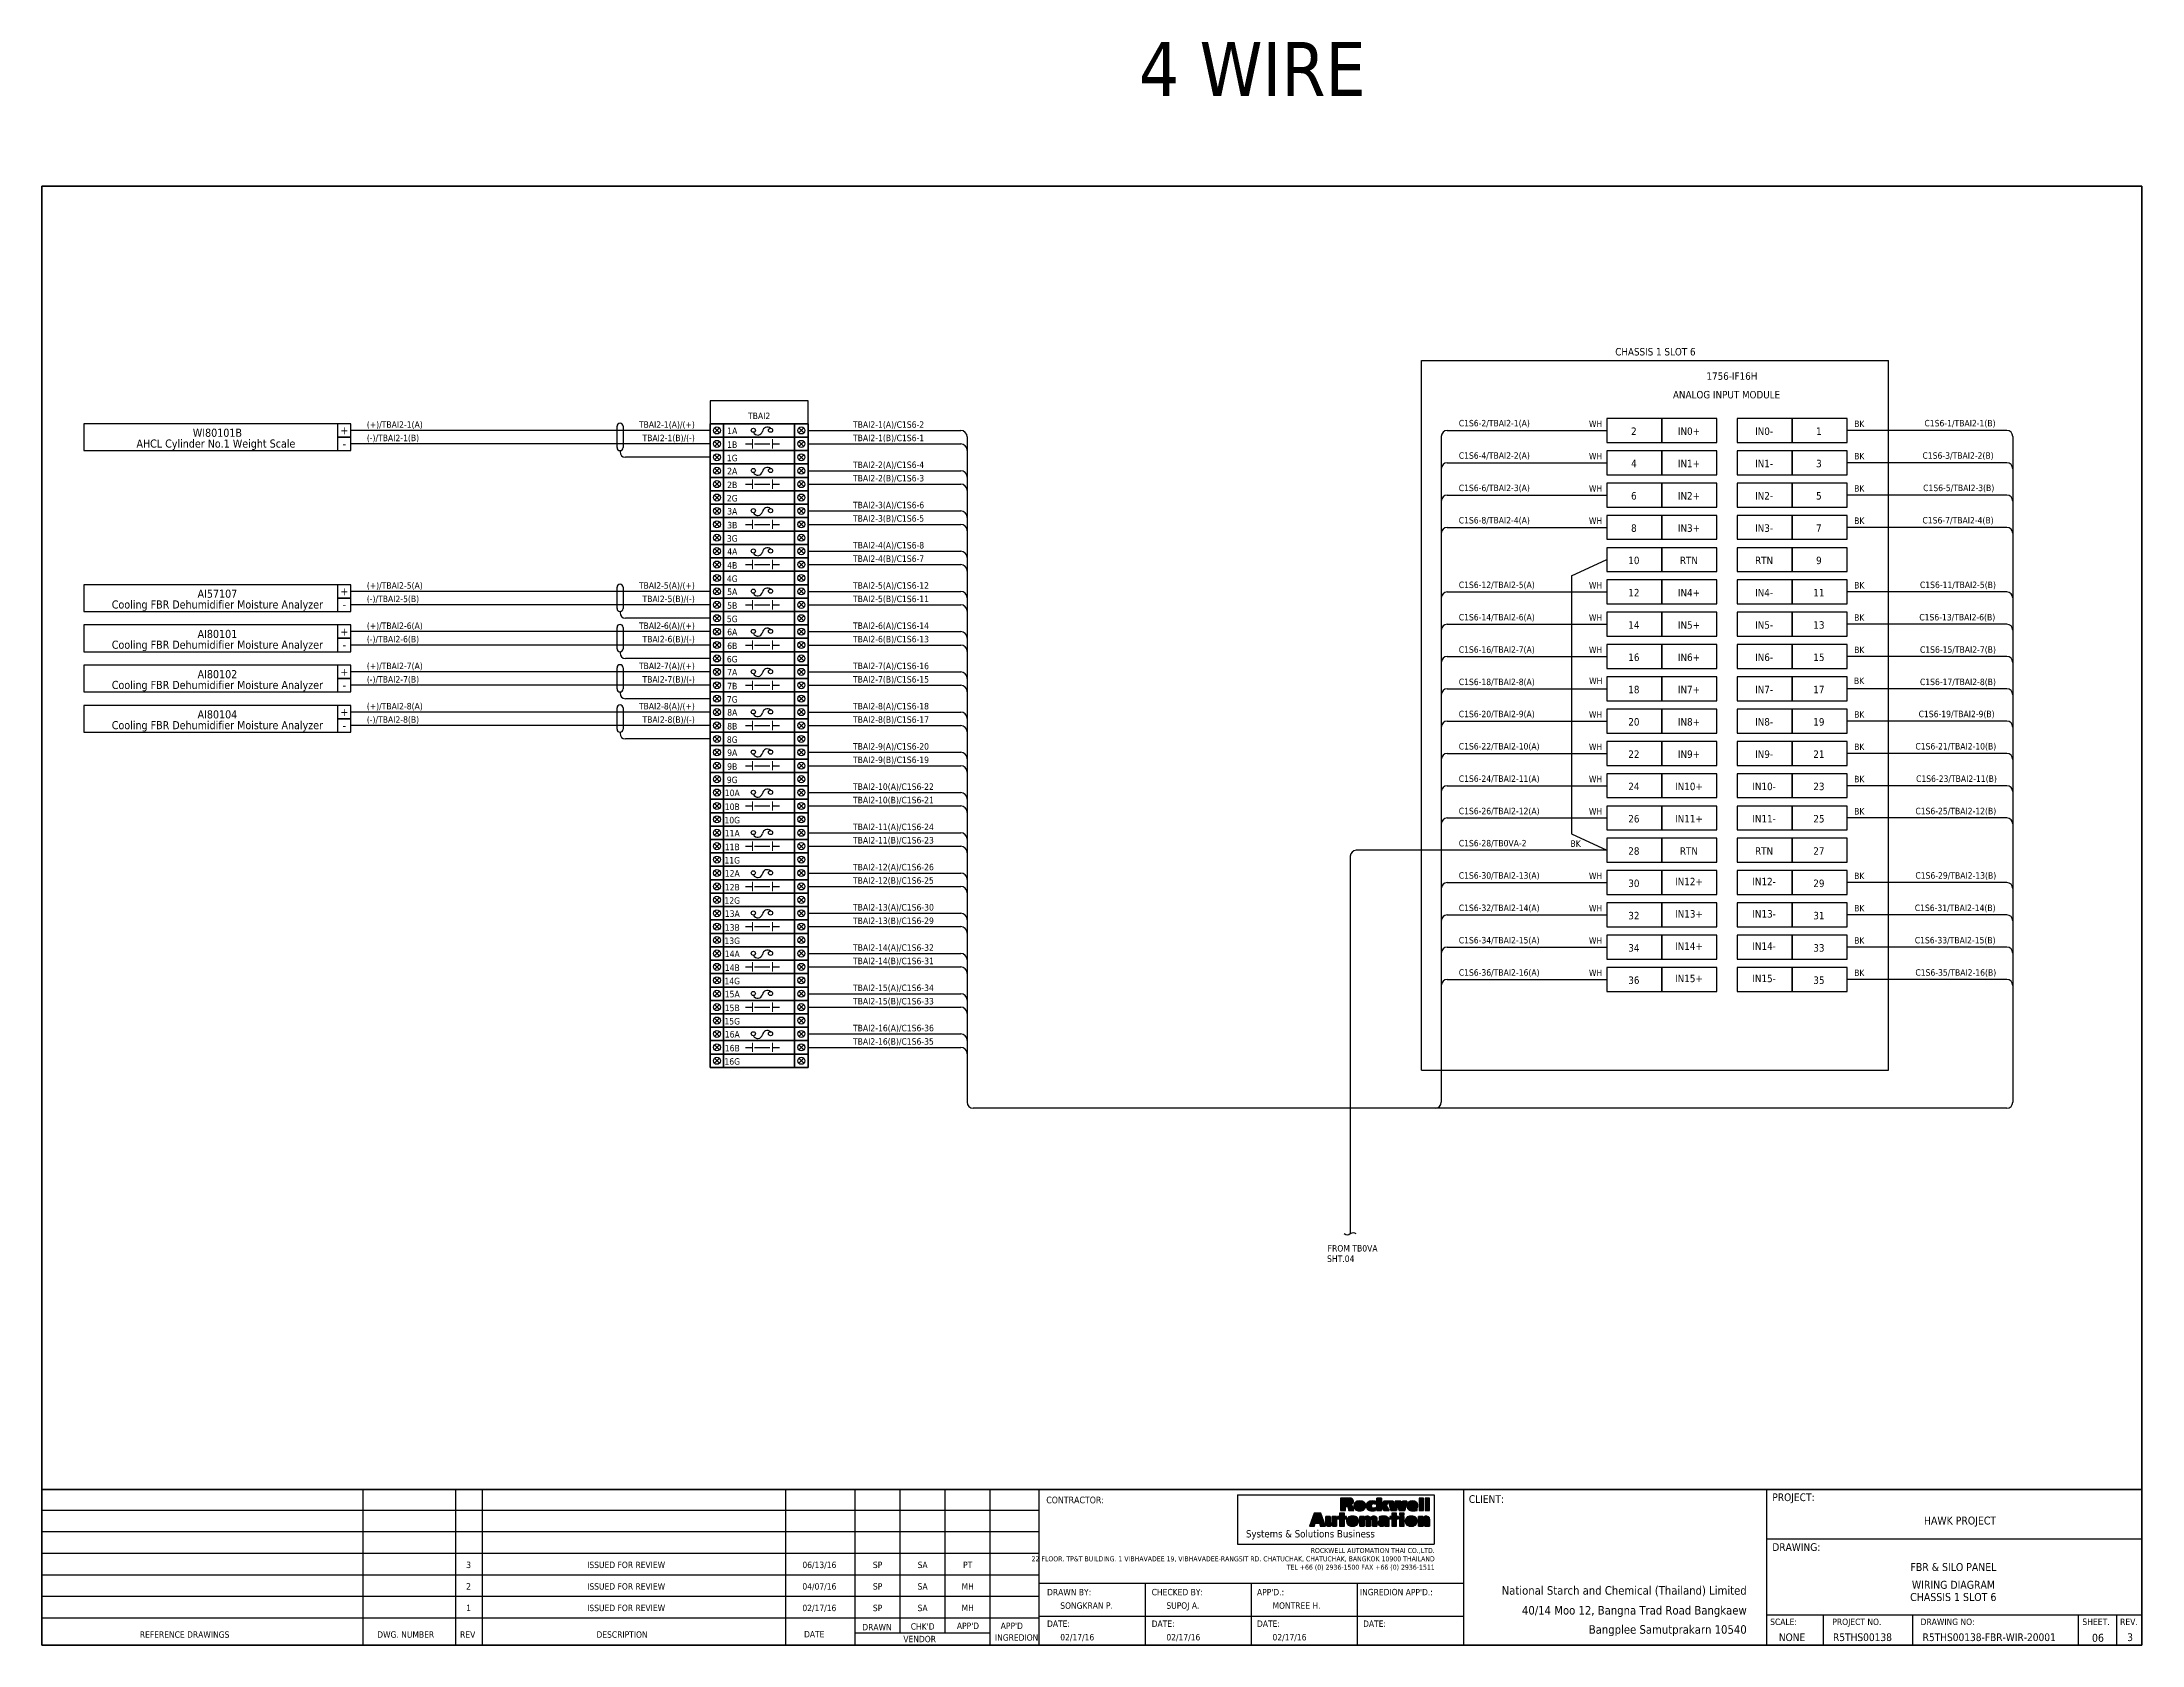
# Model space of a CAD drawing. Header units: millimetres. Extents: x 0 to 1792788, y -13 to 262234.
# Drawn here: x 567521 to 666411, y 184506 to 259989 of the extents above; entities that cross this region are included whole.
import ezdxf
from ezdxf.enums import TextEntityAlignment as Align

# ---------------------------------------------------------------- set-up
doc = ezdxf.new("R2010")
doc.units = ezdxf.units.MM
for name, color, linetype, lineweight in [('ASHADE', 7, 'Continuous', 25), ('GT_1', 9, 'Continuous', 25), ('HELPPOINT', 7, 'Continuous', 25), ('IE-EQUIP', 253, 'Continuous', 25), ('IE-WIRE', 7, 'Continuous', 25), ('MEMBER', 7, 'Continuous', 25), ('power', 7, 'Continuous', 25), ('RA_LOGO', 2, 'Continuous', 25), ('TITLE_BOX', 7, 'Continuous', 25)]:
    doc.layers.add(name, color=color, linetype=linetype, lineweight=lineweight)
doc.styles.add('Tahoma', font='')
doc.styles.get('Tahoma').set_extended_font_data('Tahoma')

msp = doc.modelspace()

# ---------------------------------------------------------------- texts
at = {"color": 7, "style": 'Tahoma'}
for s, height, p in [('4 WIRE', 2540, (619174, 257449)), ('(-)/TBAI2-1(B)', 304.8, (582816, 241192)), ('TBAI2-1(B)/C1S6-1', 304.8, (605712, 241192)), ('BK', 304.8, (652856, 241858)), ('C1S6-1/TBAI2-1(B)', 304.8, (656167, 241889)), ('BK', 304.8, (652856, 240337)), ('C1S6-3/TBAI2-2(B)', 304.8, (656075, 240365)), ('TBAI2-2(B)/C1S6-3', 304.8, (605712, 239297)), ('BK', 304.8, (652856, 238816)), ('C1S6-5/TBAI2-3(B)', 304.8, (656106, 238841)), ('TBAI2-3(B)/C1S6-5', 304.8, (605712, 237403)), ('BK', 304.8, (652856, 237296)), ('C1S6-7/TBAI2-4(B)', 304.8, (656075, 237317)), ('TBAI2-4(B)/C1S6-7', 304.8, (605712, 235508)), ('BK', 304.8, (652856, 234255)), ('C1S6-11/TBAI2-5(B)', 304.8, (655954, 234276)), ('(-)/TBAI2-5(B)', 304.8, (582816, 233614)), ('TBAI2-5(B)/C1S6-11', 304.8, (605712, 233614)), ('BK', 304.8, (652856, 232734)), ('C1S6-13/TBAI2-6(B)', 304.8, (655923, 232752)), ('(-)/TBAI2-6(B)', 304.8, (582816, 231720)), ('TBAI2-6(B)/C1S6-13', 304.8, (605712, 231720)), ('BK', 304.8, (652856, 231213)), ('C1S6-15/TBAI2-7(B)', 304.8, (655954, 231228)), ('(-)/TBAI2-7(B)', 304.8, (582816, 229825)), ('TBAI2-7(B)/C1S6-15', 304.8, (605712, 229825)), ('BK', 304.8, (652847, 229758)), ('C1S6-17/TBAI2-8(B)', 304.8, (655954, 229707)), ('BK', 304.8, (652856, 228172)), ('C1S6-19/TBAI2-9(B)', 304.8, (655893, 228194)), ('(-)/TBAI2-8(B)', 304.8, (582816, 227931)), ('TBAI2-8(B)/C1S6-17', 304.8, (605712, 227931)), ('BK', 304.8, (652856, 226651)), ('C1S6-21/TBAI2-10(B)', 304.8, (655740, 226673)), ('TBAI2-9(B)/C1S6-19', 304.8, (605712, 226036)), ('BK', 304.8, (652856, 225131)), ('C1S6-23/TBAI2-11(B)', 304.8, (655771, 225149)), ('TBAI2-10(B)/C1S6-21', 304.8, (605712, 224142)), ('BK', 304.8, (652856, 223610)), ('C1S6-25/TBAI2-12(B)', 304.8, (655740, 223625)), ('TBAI2-11(B)/C1S6-23', 304.8, (605712, 222247)), ('C1S6-28/TB0VA-2', 304.8, (634237, 222111)), ('BK', 304.8, (639497, 222090)), ('TBAI2-12(B)/C1S6-25', 304.8, (605712, 220353)), ('BK', 304.8, (652856, 220569)), ('C1S6-29/TBAI2-13(B)', 304.8, (655740, 220591)), ('TBAI2-13(B)/C1S6-29', 304.8, (605712, 218458)), ('BK', 304.8, (652856, 219048)), ('C1S6-31/TBAI2-14(B)', 304.8, (655710, 219067)), ('BK', 304.8, (652856, 217528)), ('C1S6-33/TBAI2-15(B)', 304.8, (655710, 217543)), ('TBAI2-14(B)/C1S6-31', 304.8, (605712, 216564)), ('BK', 304.8, (652856, 216007)), ('C1S6-35/TBAI2-16(B)', 304.8, (655740, 216022)), ('TBAI2-15(B)/C1S6-33', 304.8, (605712, 214669)), ('TBAI2-16(B)/C1S6-35', 304.8, (605712, 212775)), ('SHT.04', 304.8, (628033, 202544)), ('FROM TB0VA', 304.8, (628062, 203033))]:
    msp.add_text(s, height=height, dxfattribs=at).set_placement(p)
at = {"color": 2, "style": 'Tahoma'}
for s, height, p in [('CHASSIS 1 SLOT 6', 350.52, (643496, 245405)), ('1756-IF16H', 350.5, (647099, 244258)), ('ANALOG INPUT MODULE', 350.52, (646846, 243383)), ('2', 351, (642483, 241662)), ('IN0+', 350.5, (645076, 241662)), ('IN0-', 350.5, (648615, 241662)), ('1', 351, (651196, 241662)), ('4', 351, (642483, 240141)), ('IN1+', 350.5, (645076, 240141)), ('IN1-', 350.5, (648615, 240141)), ('3', 351, (651196, 240141)), ('6', 351, (642483, 238620)), ('IN2+', 350.5, (645076, 238620)), ('IN2-', 350.5, (648615, 238620)), ('5', 351, (651196, 238620)), ('8', 351, (642483, 237100)), ('IN3+', 350.5, (645076, 237100)), ('IN3-', 350.5, (648615, 237100)), ('7', 351, (651196, 237100)), ('10', 350.5, (642483, 235579)), ('RTN', 350.5, (645076, 235579)), ('RTN', 350.5, (648615, 235579)), ('9', 351, (651196, 235579)), ('12', 350.5, (642483, 234059)), ('IN4+', 350.5, (645076, 234059)), ('IN4-', 350.5, (648615, 234059)), ('11', 350.5, (651196, 234059)), ('14', 350.5, (642483, 232538)), ('IN5+', 350.5, (645076, 232538)), ('IN5-', 350.5, (648615, 232538)), ('13', 350.5, (651196, 232538)), ('16', 350.5, (642483, 231017)), ('IN6+', 350.5, (645076, 231017)), ('IN6-', 350.5, (648615, 231017)), ('15', 350.5, (651196, 231017)), ('18', 350.5, (642483, 229497)), ('IN7+', 350.5, (645076, 229497)), ('IN7-', 350.5, (648615, 229497)), ('17', 350.5, (651196, 229497)), ('20', 350.5, (642483, 227976)), ('IN8+', 350.5, (645076, 227976)), ('IN8-', 350.5, (648615, 227976)), ('19', 350.5, (651196, 227976)), ('22', 350.5, (642483, 226455)), ('IN9+', 350.5, (645076, 226455)), ('IN9-', 350.5, (648615, 226455)), ('21', 350.5, (651196, 226455)), ('24', 350.5, (642483, 224935)), ('IN10+', 350.5, (645076, 224935)), ('IN10-', 350.5, (648615, 224935)), ('23', 350.5, (651196, 224935)), ('26', 350.5, (642483, 223414)), ('IN11+', 350.5, (645076, 223414)), ('IN11-', 350.5, (648615, 223414)), ('25', 350.5, (651196, 223414)), ('28', 350.5, (642483, 221894)), ('RTN', 350.5, (645076, 221894)), ('RTN', 350.5, (648615, 221894)), ('27', 350.5, (651196, 221894)), ('30', 350.5, (642483, 220373)), ('IN12+', 350.5, (645076, 220456)), ('IN12-', 350.5, (648615, 220456)), ('29', 350.5, (651196, 220373)), ('32', 350.5, (642483, 218852)), ('IN13+', 350.5, (645076, 218935)), ('IN13-', 350.5, (648615, 218935)), ('31', 350.5, (651196, 218852)), ('IN14+', 350.5, (645076, 217415)), ('IN14-', 350.5, (648615, 217415)), ('34', 350.5, (642483, 217332)), ('33', 350.5, (651196, 217332)), ('36', 350.5, (642483, 215811)), ('IN15+', 350.5, (645076, 215894)), ('IN15-', 350.5, (648615, 215894)), ('35', 350.5, (651196, 215811))]:
    msp.add_text(s, height=height, dxfattribs=at).set_placement(p, align=Align.MIDDLE_CENTER)
at = {"color": 4, "style": 'Tahoma'}
for s, height, p in [('TBAI2', 304.8, (601291, 242382)), ('WI80101B', 381, (575781, 241589)), ('AHCL Cylinder No.1 Weight Scale ', 381, (575781, 241081)), ('Cooling FBR Dehumidifier Moisture Analyzer', 381, (575781, 233503)), ('AI57107', 381, (575781, 234011)), ('Cooling FBR Dehumidifier Moisture Analyzer', 381, (575781, 231609)), ('AI80101', 381, (575781, 232117)), ('AI80102', 381, (575781, 230222)), ('Cooling FBR Dehumidifier Moisture Analyzer', 381, (575781, 229714)), ('AI80104', 381, (575781, 228328)), ('Cooling FBR Dehumidifier Moisture Analyzer', 381, (575781, 227820))]:
    msp.add_text(s, height=height, dxfattribs=at).set_placement(p, align=Align.MIDDLE_CENTER)
for s, p in [('(+)/TBAI2-1(A)', (582816, 241823)), ('TBAI2-1(A)/C1S6-2', (605712, 241823)), ('C1S6-2/TBAI2-1(A)', (634237, 241889)), ('WH', (640366, 241858)), ('C1S6-4/TBAI2-2(A)', (634237, 240365)), ('WH', (640366, 240337)), ('TBAI2-2(A)/C1S6-4', (605712, 239929)), ('TBAI2-3(A)/C1S6-6', (605712, 238034)), ('C1S6-6/TBAI2-3(A)', (634237, 238841)), ('WH', (640366, 238816)), ('C1S6-8/TBAI2-4(A)', (634237, 237317)), ('WH', (640366, 237296)), ('TBAI2-4(A)/C1S6-8', (605712, 236140)), ('(+)/TBAI2-5(A)', (582816, 234246)), ('TBAI2-5(A)/C1S6-12', (605712, 234246)), ('C1S6-12/TBAI2-5(A)', (634237, 234276)), ('WH', (640366, 234255)), ('(+)/TBAI2-6(A)', (582816, 232351)), ('TBAI2-6(A)/C1S6-14', (605712, 232351)), ('C1S6-14/TBAI2-6(A)', (634237, 232752)), ('WH', (640366, 232734)), ('C1S6-16/TBAI2-7(A)', (634237, 231228)), ('WH', (640366, 231213)), ('(+)/TBAI2-7(A)', (582816, 230457)), ('TBAI2-7(A)/C1S6-16', (605712, 230457)), ('C1S6-18/TBAI2-8(A)', (634237, 229707)), ('WH', (640375, 229758)), ('(+)/TBAI2-8(A)', (582816, 228562)), ('TBAI2-8(A)/C1S6-18', (605712, 228562)), ('C1S6-20/TBAI2-9(A)', (634237, 228194)), ('WH', (640366, 228172)), ('TBAI2-9(A)/C1S6-20', (605712, 226668)), ('C1S6-22/TBAI2-10(A)', (634237, 226673)), ('WH', (640366, 226651)), ('TBAI2-10(A)/C1S6-22', (605712, 224773)), ('C1S6-24/TBAI2-11(A)', (634237, 225149)), ('WH', (640366, 225131)), ('C1S6-26/TBAI2-12(A)', (634237, 223625)), ('WH', (640366, 223610)), ('TBAI2-11(A)/C1S6-24', (605712, 222879)), ('TBAI2-12(A)/C1S6-26', (605712, 220984)), ('C1S6-30/TBAI2-13(A)', (634237, 220591)), ('WH', (640366, 220569)), ('TBAI2-13(A)/C1S6-30', (605712, 219090)), ('C1S6-32/TBAI2-14(A)', (634237, 219067)), ('WH', (640366, 219048)), ('C1S6-34/TBAI2-15(A)', (634237, 217543)), ('WH', (640366, 217528)), ('TBAI2-14(A)/C1S6-32', (605712, 217195)), ('TBAI2-15(A)/C1S6-34', (605712, 215301)), ('C1S6-36/TBAI2-16(A)', (634237, 216022)), ('WH', (640366, 216007)), ('TBAI2-16(A)/C1S6-36', (605712, 213406))]:
    msp.add_text(s, height=304.8, dxfattribs=at).set_placement(p)
for s, p in [('TBAI2-1(A)/(+)', (598264, 241823)), ('TBAI2-5(A)/(+)', (598264, 234246)), ('TBAI2-6(A)/(+)', (598264, 232351)), ('TBAI2-7(A)/(+)', (598264, 230457)), ('TBAI2-8(A)/(+)', (598264, 228562))]:
    msp.add_text(s, height=304.8, dxfattribs=at).set_placement(p, align=Align.RIGHT)
at = {"color": 7, "style": 'Tahoma'}
for s, p in [('TBAI2-1(B)/(-)', (598264, 241192)), ('TBAI2-5(B)/(-)', (598264, 233614)), ('TBAI2-6(B)/(-)', (598264, 231720)), ('TBAI2-7(B)/(-)', (598264, 229825)), ('TBAI2-8(B)/(-)', (598264, 227931))]:
    msp.add_text(s, height=304.8, dxfattribs=at).set_placement(p, align=Align.RIGHT)
for s, height, p in [('CHASSIS 1 SLOT 6', 376.46, (657525, 186766)), ('06', 376.5, (664336, 184846))]:
    msp.add_text(s, height=height, dxfattribs=at).set_placement(p, align=Align.MIDDLE_CENTER)
at = {"layer": 'power', "color": 1, "style": 'Tahoma'}
for p in [(581762, 241701), (581762, 234123), (581762, 232228), (581762, 230334), (581762, 228439)]:
    msp.add_text('+', height=381, dxfattribs=at).set_placement(p, align=Align.MIDDLE_CENTER)
at = {"layer": 'power', "color": 7, "style": 'Tahoma'}
for s, height, p in [('1A', 305.3, (600025, 241681)), ('-', 381, (581762, 241070)), ('1B', 305.3, (600025, 241029)), ('2A', 305.3, (600025, 239786)), ('2B', 305.3, (600025, 239134)), ('3A', 305.3, (600025, 237892)), ('3B', 305.3, (600025, 237240)), ('4B', 305.3, (600025, 235345)), ('4A', 305.3, (600025, 235998)), ('-', 381, (581762, 233492)), ('5B', 305.3, (600025, 233451)), ('5A', 305.3, (600025, 234103)), ('-', 381, (581762, 231598)), ('6A', 305.3, (600025, 232209)), ('6B', 305.3, (600025, 231556)), ('7A', 305.3, (600025, 230314)), ('-', 381, (581762, 229704)), ('7B', 305.3, (600025, 229662)), ('8A', 305.3, (600025, 228420)), ('-', 381, (581762, 227809)), ('8B', 305.3, (600025, 227768)), ('9A', 305.3, (600025, 226525)), ('9B', 305.3, (600025, 225873)), ('10A', 305.3, (600025, 224631)), ('10B', 305.3, (600025, 223979)), ('11A', 305.3, (600025, 222736)), ('11B', 305.3, (600025, 222084)), ('12A', 305.3, (600025, 220842)), ('12B', 305.3, (600025, 220190)), ('13A', 305.3, (600025, 218947)), ('13B', 305.3, (600025, 218295)), ('14A', 305.3, (600025, 217053)), ('14B', 305.3, (600025, 216401)), ('15A', 305.3, (600025, 215158)), ('15B', 305.3, (600025, 214506)), ('16A', 305.3, (600025, 213264)), ('16B', 305.3, (600025, 212612))]:
    msp.add_text(s, height=height, dxfattribs=at).set_placement(p, align=Align.MIDDLE_CENTER)
at = {"layer": 'power', "color": 3, "style": 'Tahoma'}
for s, p in [('1G', (600025, 240401)), ('2G', (600025, 238506)), ('3G', (600025, 236612)), ('4G', (600025, 234717)), ('5G', (600025, 232823)), ('6G', (600025, 230928)), ('7G', (600025, 229034)), ('8G', (600025, 227139)), ('9G', (600025, 225245)), ('10G', (600025, 223350)), ('11G', (600025, 221456)), ('12G', (600025, 219562)), ('13G', (600025, 217667)), ('14G', (600025, 215773)), ('15G', (600025, 213878)), ('16G', (600025, 211984))]:
    msp.add_text(s, height=305.3, dxfattribs=at).set_placement(p, align=Align.MIDDLE_CENTER)

# ---------------------------------------------------------------- blocks, each defined once
blk = doc.blocks.new('RA_LOGO1')
at = {"layer": 'RA_LOGO', "linetype": 'Continuous', "ltscale": 25.4}
for color, points in [(1, [(25.1, 13.7), (25.8, 13.7), (26.2, 13.7), (26.6, 13.5), (26.8, 13.2), (26.9, 12.8), (27, 12.3), (27.1, 11.7), (27.2, 11.1), (27.3, 10.7), (30.8, 10.7), (30.7, 11.1), (30.6, 11.7), (30.5, 12.2), (30.4, 12.8), (30.2, 13.4), (30, 13.9), (29.6, 14.3), (29.1, 14.6), (28.4, 14.8), (29, 15), (29.5, 15.2), (29.8, 15.5), (30.2, 15.8), (30.4, 16.2), (30.6, 16.6), (30.6, 17.2), (30.6, 17.6), (30.5, 18), (30.3, 18.4), (30.1, 18.6), (29.8, 18.9), (29.5, 19.1), (29.1, 19.3), (28.7, 19.4), (28.2, 19.5), (27.7, 19.5), (27.2, 19.5), (21.7, 19.5), (21.7, 10.7), (25.1, 10.7)]), (1, [(24.9, 15.7), (24.9, 17.6), (25.9, 17.6), (26.5, 17.5), (27, 17.2), (27.2, 16.7), (27.1, 16.1), (26.8, 15.8), (26.3, 15.7), (25.8, 15.7)]), (1, [(33, 17.2), (32.6, 17), (32.3, 16.8), (32, 16.6), (31.7, 16.4), (31.4, 16.1), (31.3, 15.7), (31.1, 15.4), (31, 15), (30.9, 14.6), (30.9, 14.1), (30.9, 13.7), (31, 13.3), (31.1, 12.9), (31.2, 12.5), (31.4, 12.2), (31.6, 11.9), (31.8, 11.6), (32.1, 11.3), (32.4, 11.1), (32.8, 11), (33.1, 10.8), (33.6, 10.7), (34, 10.6), (34.5, 10.6), (35, 10.5), (35.5, 10.6), (36, 10.6), (36.5, 10.7), (36.9, 10.8), (37.3, 11), (37.6, 11.1), (37.9, 11.3), (38.2, 11.6), (38.4, 11.9), (38.7, 12.2), (38.8, 12.5), (39, 12.9), (39, 13.3), (39.1, 13.7), (39.1, 14.1), (39.1, 14.6), (39, 15), (38.9, 15.4), (38.8, 15.7), (38.6, 16.1), (38.3, 16.4), (38.1, 16.6), (37.7, 16.8), (37.4, 17), (37, 17.2), (36.6, 17.3), (36.1, 17.4), (35.6, 17.4), (35, 17.5), (34.5, 17.4), (33.9, 17.4), (33.5, 17.3)]), (1, [(34.6, 15.4), (35, 15.6), (35.5, 15.4), (35.7, 14.8), (35.7, 14.1), (35.7, 13.4), (35.6, 12.9), (35.4, 12.6), (35, 12.4), (34.6, 12.6), (34.4, 12.9), (34.3, 13.4), (34.3, 14.1), (34.4, 14.8)]), (1, [(43.1, 14.6), (43.3, 15), (43.6, 15.3), (44.1, 15.5), (44.6, 15.6), (45.2, 15.5), (45.6, 15.4), (46, 15.2), (46, 17.2), (45.5, 17.3), (45, 17.4), (44.4, 17.4), (43.7, 17.5), (43.2, 17.4), (42.7, 17.4), (42.2, 17.3), (41.7, 17.2), (41.3, 17), (41, 16.8), (40.7, 16.6), (40.4, 16.4), (40.2, 16.1), (40, 15.7), (39.8, 15.4), (39.7, 15), (39.6, 14.6), (39.6, 14.1), (39.6, 13.7), (39.7, 13.3), (39.8, 12.9), (39.9, 12.5), (40.1, 12.2), (40.3, 11.9), (40.5, 11.6), (40.8, 11.3), (41.1, 11.1), (41.5, 11), (41.8, 10.8), (42.3, 10.7), (42.7, 10.6), (43.2, 10.6), (43.7, 10.5), (44.4, 10.6), (45, 10.6), (45.6, 10.7), (46.1, 10.9), (46.1, 12.8), (45.6, 12.6), (45.2, 12.5), (44.6, 12.4), (44.1, 12.5), (43.6, 12.7), (43.3, 13), (43.1, 13.5), (43, 14.1)]), (1, [(50.1, 19.5), (46.9, 19.5), (46.9, 10.7), (50.1, 10.7), (50.1, 14.4)]), (1, [(50.1, 14.4), (51.9, 10.7), (55.6, 10.7), (53.4, 14.4), (55.2, 17.3), (51.7, 17.3)]), (1, [(56.7, 10.7), (60.7, 10.7), (61.5, 15.2), (61.6, 15.2), (62.4, 10.7), (66.4, 10.7), (67.8, 17.3), (64.9, 17.3), (64.3, 13), (64.3, 13), (63.6, 17.3), (59.7, 17.3), (59, 13), (59, 13), (58.4, 17.3), (55.2, 17.3)]), (1, [(71.6, 10.6), (72.1, 10.5), (72.6, 10.5), (73.2, 10.6), (73.7, 10.6), (74.2, 10.7), (74.6, 10.8), (75.1, 10.9), (75.1, 12.6), (74.6, 12.4), (74.1, 12.3), (73.5, 12.2), (72.9, 12.2), (72.4, 12.2), (71.9, 12.3), (71.5, 12.5), (71.2, 12.8), (71.1, 13.2), (75.6, 13.2), (75.6, 13.6), (75.5, 14.1), (75.5, 14.5), (75.4, 15), (75.3, 15.4), (75.2, 15.7), (75, 16.1), (74.8, 16.4), (74.5, 16.6), (74.2, 16.9), (73.9, 17.1), (73.5, 17.2), (73.1, 17.4), (72.6, 17.4), (72.1, 17.5), (71.5, 17.4), (71, 17.4), (70.5, 17.3), (70.1, 17.2), (69.7, 17), (69.3, 16.8), (69, 16.6), (68.7, 16.4), (68.5, 16.1), (68.3, 15.7), (68.2, 15.4), (68.1, 15), (68, 14.6), (68, 14.1), (68, 13.7), (68, 13.3), (68.1, 12.9), (68.3, 12.5), (68.4, 12.2), (68.6, 11.9), (68.9, 11.6), (69.2, 11.3), (69.5, 11.1), (69.8, 11), (70.2, 10.8), (70.6, 10.7), (71.1, 10.6)]), (1, [(71.1, 14.6), (71.1, 15.2), (71.4, 15.7), (72, 15.9), (72.5, 15.7), (72.7, 15.2), (72.8, 14.6)]), (1, [(76.4, 10.7), (79.5, 10.7), (79.5, 19.5), (76.4, 19.5)]), (1, [(83.6, 19.5), (80.5, 19.5), (80.5, 10.7), (83.6, 10.7)]), (252, [(6.9, 1.9), (7.5, 0), (11.1, 0), (7.9, 9), (3.2, 9), (0, 0), (3.4, 0), (4, 1.9)]), (252, [(6.5, 4.1), (4.5, 4.1), (5.5, 7.1)]), (252, [(18.9, 6.7), (15.7, 6.7), (15.7, 2.8), (15.7, 2.4), (15.5, 2.1), (15.1, 1.9), (14.7, 2.1), (14.5, 2.4), (14.5, 2.8), (14.5, 6.7), (11.3, 6.7), (11.3, 2), (11.3, 1.6), (11.4, 1.2), (11.6, 0.8), (11.8, 0.5), (12.1, 0.2), (12.5, 0), (13, -0.1), (13.6, -0.1), (14.2, -0.1), (14.7, 0), (15.2, 0.3), (15.5, 0.7), (15.9, 1.2), (15.9, 0), (18.9, 0)]), (252, [(24.3, 4.9), (25.7, 4.9), (25.7, 6.7), (24.3, 6.7), (24.3, 9), (21, 9), (21, 6.7), (19.6, 6.7), (19.6, 4.9), (21, 4.9), (21, 0), (24.3, 0)]), (252, [(29, -0.1), (29.4, -0.1), (30, -0.1), (30.5, -0.1), (31, -0.1), (31.4, 0), (31.9, 0.1), (32.3, 0.3), (32.6, 0.5), (32.9, 0.7), (33.2, 0.9), (33.5, 1.2), (33.7, 1.5), (33.8, 1.9), (34, 2.2), (34.1, 2.6), (34.1, 3), (34.2, 3.5), (34.1, 4), (34.1, 4.4), (34, 4.8), (33.8, 5.1), (33.6, 5.5), (33.4, 5.8), (33.1, 6), (32.8, 6.3), (32.4, 6.4), (32, 6.6), (31.5, 6.7), (31.1, 6.8), (30.5, 6.9), (30, 6.9), (29.4, 6.9), (28.9, 6.8), (28.4, 6.7), (28, 6.6), (27.6, 6.4), (27.2, 6.3), (26.9, 6), (26.6, 5.8), (26.4, 5.5), (26.2, 5.1), (26, 4.8), (25.9, 4.4), (25.8, 4), (25.8, 3.5), (25.8, 3), (25.9, 2.6), (26, 2.2), (26.1, 1.9), (26.3, 1.5), (26.5, 1.2), (26.7, 0.9), (27, 0.7), (27.3, 0.5), (27.7, 0.3), (28.1, 0.1), (28.5, 0)]), (252, [(29.6, 1.9), (29.4, 2.3), (29.3, 2.8), (29.3, 3.5), (29.3, 4.2), (29.5, 4.7), (30, 5), (30.4, 4.7), (30.6, 4.2), (30.7, 3.5), (30.7, 2.8), (30.6, 2.3), (30.4, 1.9), (30, 1.8)]), (252, [(38.2, 3.9), (38.2, 4.3), (38.4, 4.7), (38.8, 4.8), (39.2, 4.7), (39.4, 4.3), (39.4, 3.9), (39.4, 0), (42.6, 0), (42.6, 3.9), (42.6, 4.3), (42.8, 4.7), (43.2, 4.8), (43.6, 4.7), (43.8, 4.3), (43.8, 3.9), (43.8, 0), (47, 0), (47, 4), (47, 4.4), (47, 4.8), (47, 5.1), (46.9, 5.5), (46.8, 5.8), (46.6, 6.1), (46.4, 6.4), (46.1, 6.6), (45.7, 6.7), (45.2, 6.8), (44.7, 6.9), (44.1, 6.8), (43.6, 6.7), (43.1, 6.5), (42.7, 6.1), (42.5, 5.7), (42.2, 6.2), (41.9, 6.5), (41.4, 6.7), (40.9, 6.8), (40.4, 6.9), (39.9, 6.8), (39.4, 6.7), (39, 6.6), (38.6, 6.3), (38.3, 6), (38, 5.5), (38, 6.7), (35, 6.7), (35, 0), (38.2, 0)]), (252, [(47.8, 1.3), (48, 0.9), (48.2, 0.6), (48.5, 0.3), (48.9, 0.1), (49.3, 0), (49.8, -0.1), (50.2, -0.1), (50.8, -0.1), (51.3, 0), (51.7, 0.2), (52.1, 0.6), (52.5, 1), (52.5, 0), (55.5, 0), (55.5, 4.1), (55.4, 4.6), (55.4, 5), (55.2, 5.4), (55, 5.7), (54.7, 6), (54.4, 6.2), (54.1, 6.4), (53.8, 6.6), (53.4, 6.7), (53, 6.8), (52.6, 6.8), (52.2, 6.9), (51.8, 6.9), (51.4, 6.9), (50.7, 6.9), (50.1, 6.8), (49.6, 6.7), (49.1, 6.6), (48.5, 6.5), (48.5, 4.6), (49.1, 4.8), (49.6, 5), (50.2, 5.1), (50.8, 5.2), (51.3, 5.2), (51.7, 5.1), (52.1, 4.9), (52.4, 4.6), (52.5, 4.2), (52.2, 4.2), (51.7, 4.3), (51.2, 4.3), (50.8, 4.3), (50.4, 4.2), (49.9, 4.2), (49.5, 4.1), (49.1, 3.9), (48.7, 3.7), (48.4, 3.5), (48.1, 3.2), (47.9, 2.8), (47.8, 2.3), (47.8, 1.8)]), (252, [(50.7, 2.2), (51, 2.7), (51.5, 2.9), (52.2, 3), (52.5, 3), (52.5, 2.7), (52.4, 2.2), (52.1, 1.7), (51.5, 1.6), (51.1, 1.6), (50.8, 1.8)]), (252, [(57.3, 0), (60.6, 0), (60.6, 4.9), (62, 4.9), (62, 6.7), (60.6, 6.7), (60.6, 9), (57.3, 9), (57.3, 6.7), (56, 6.7), (56, 4.9), (57.3, 4.9)]), (252, [(66, 7.5), (66, 9), (62.8, 9), (62.8, 7.5)]), (252, [(62.8, 0), (66, 0), (66, 6.7), (62.8, 6.7)]), (252, [(69.9, -0.1), (70.4, -0.1), (70.9, -0.1), (71.4, -0.1), (71.9, -0.1), (72.4, 0), (72.8, 0.1), (73.2, 0.3), (73.5, 0.5), (73.8, 0.7), (74.1, 0.9), (74.4, 1.2), (74.6, 1.5), (74.8, 1.9), (74.9, 2.2), (75, 2.6), (75, 3), (75.1, 3.5), (75, 4), (75, 4.4), (74.9, 4.8), (74.7, 5.1), (74.5, 5.5), (74.3, 5.8), (74, 6), (73.7, 6.3), (73.3, 6.4), (72.9, 6.6), (72.5, 6.7), (72, 6.8), (71.4, 6.9), (70.9, 6.9), (70.3, 6.9), (69.8, 6.8), (69.3, 6.7), (68.9, 6.6), (68.5, 6.4), (68.1, 6.3), (67.8, 6), (67.5, 5.8), (67.3, 5.5), (67.1, 5.1), (66.9, 4.8), (66.8, 4.4), (66.7, 4), (66.7, 3.5), (66.7, 3), (66.8, 2.6), (66.9, 2.2), (67, 1.9), (67.2, 1.5), (67.4, 1.2), (67.6, 0.9), (67.9, 0.7), (68.2, 0.5), (68.6, 0.3), (69, 0.1), (69.4, 0)]), (252, [(70.5, 1.9), (70.3, 2.3), (70.2, 2.8), (70.2, 3.5), (70.2, 4.2), (70.4, 4.7), (70.9, 5), (71.4, 4.7), (71.6, 4.2), (71.6, 3.5), (71.6, 2.8), (71.5, 2.3), (71.3, 1.9), (70.9, 1.8)]), (252, [(79.2, 3.9), (79.2, 4.3), (79.3, 4.7), (79.7, 4.8), (80.1, 4.7), (80.3, 4.3), (80.3, 3.9), (80.3, 0), (83.6, 0), (83.6, 4.7), (83.5, 5.1), (83.4, 5.6), (83.3, 5.9), (83, 6.3), (82.7, 6.5), (82.3, 6.7), (81.8, 6.8), (81.2, 6.9), (80.7, 6.8), (80.1, 6.7), (79.7, 6.4), (79.3, 6.1), (79, 5.5), (79, 6.7), (75.9, 6.7), (75.9, 0), (79.2, 0)])]:
    blk.add_hatch(color=color, dxfattribs=at).paths.add_polyline_path(points, flags=0)
at = {"layer": 'RA_LOGO', "color": 1, "linetype": 'Continuous', "ltscale": 25.4}
for points in [[(29.1, 19.3), (28.7, 19.4), (28.2, 19.5), (27.7, 19.5), (27.2, 19.5), (21.7, 19.5), (21.7, 10.7), (25.1, 10.7), (25.1, 13.7), (25.8, 13.7), (26.2, 13.7), (26.6, 13.5), (26.8, 13.2), (26.9, 12.8), (27, 12.3), (27.1, 11.7), (27.2, 11.1), (27.3, 10.7), (30.8, 10.7), (30.7, 11.1), (30.6, 11.7), (30.5, 12.2), (30.4, 12.8), (30.2, 13.4), (30, 13.9), (29.6, 14.3), (29.1, 14.6), (28.5, 14.8), (28.5, 14.8), (29, 15), (29.5, 15.2), (29.8, 15.5), (30.2, 15.8), (30.4, 16.2), (30.6, 16.6), (30.6, 17.2), (30.6, 17.6), (30.5, 18), (30.3, 18.4), (30.1, 18.6), (29.8, 18.9), (29.5, 19.1)], [(25.1, 13.7), (25.8, 13.7), (26.2, 13.7), (26.6, 13.5), (26.8, 13.2), (26.9, 12.8), (27, 12.3), (27.1, 11.7), (27.2, 11.1), (27.3, 10.7), (30.8, 10.7), (30.7, 11.1), (30.6, 11.7), (30.5, 12.2), (30.4, 12.8), (30.2, 13.4), (30, 13.9), (29.6, 14.3), (29.1, 14.6), (28.4, 14.8), (29, 15), (29.5, 15.2), (29.8, 15.5), (30.2, 15.8), (30.4, 16.2), (30.6, 16.6), (30.6, 17.2), (30.6, 17.6), (30.5, 18), (30.3, 18.4), (30.1, 18.6), (29.8, 18.9), (29.5, 19.1), (29.1, 19.3), (28.7, 19.4), (28.2, 19.5), (27.7, 19.5), (27.2, 19.5), (21.7, 19.5), (21.7, 10.7), (25.1, 10.7)], [(24.9, 15.7), (24.9, 17.6), (25.9, 17.6), (26.5, 17.5), (27, 17.2), (27.2, 16.7), (27.1, 16.1), (26.8, 15.8), (26.3, 15.7), (25.8, 15.7)], [(25.8, 15.7), (24.9, 15.7), (24.9, 17.6), (25.9, 17.6), (26.5, 17.5), (27, 17.2), (27.2, 16.7), (27.1, 16.1), (26.8, 15.8), (26.3, 15.7)], [(37, 17.2), (36.6, 17.3), (36.1, 17.4), (35.6, 17.4), (35, 17.5), (34.5, 17.4), (33.9, 17.4), (33.5, 17.3), (33, 17.2), (32.6, 17), (32.3, 16.8), (32, 16.6), (31.7, 16.4), (31.4, 16.1), (31.3, 15.7), (31.1, 15.4), (31, 15), (30.9, 14.6), (30.9, 14.1), (30.9, 14.1), (30.9, 13.7), (31, 13.3), (31.1, 12.9), (31.2, 12.5), (31.4, 12.2), (31.6, 11.9), (31.8, 11.6), (32.1, 11.3), (32.4, 11.1), (32.8, 11), (33.1, 10.8), (33.6, 10.7), (34, 10.6), (34.5, 10.6), (35, 10.5), (35.5, 10.6), (36, 10.6), (36.5, 10.7), (36.9, 10.8), (37.3, 11), (37.6, 11.1), (37.9, 11.3), (38.2, 11.6), (38.4, 11.9), (38.7, 12.2), (38.8, 12.5), (39, 12.9), (39, 13.3), (39.1, 13.7), (39.1, 14.1), (39.1, 14.6), (39, 15), (38.9, 15.4), (38.8, 15.7), (38.6, 16.1), (38.3, 16.4), (38.1, 16.6), (37.7, 16.8), (37.4, 17)], [(33, 17.2), (32.6, 17), (32.3, 16.8), (32, 16.6), (31.7, 16.4), (31.4, 16.1), (31.3, 15.7), (31.1, 15.4), (31, 15), (30.9, 14.6), (30.9, 14.1), (30.9, 13.7), (31, 13.3), (31.1, 12.9), (31.2, 12.5), (31.4, 12.2), (31.6, 11.9), (31.8, 11.6), (32.1, 11.3), (32.4, 11.1), (32.8, 11), (33.1, 10.8), (33.6, 10.7), (34, 10.6), (34.5, 10.6), (35, 10.5), (35.5, 10.6), (36, 10.6), (36.5, 10.7), (36.9, 10.8), (37.3, 11), (37.6, 11.1), (37.9, 11.3), (38.2, 11.6), (38.4, 11.9), (38.7, 12.2), (38.8, 12.5), (39, 12.9), (39, 13.3), (39.1, 13.7), (39.1, 14.1), (39.1, 14.6), (39, 15), (38.9, 15.4), (38.8, 15.7), (38.6, 16.1), (38.3, 16.4), (38.1, 16.6), (37.7, 16.8), (37.4, 17), (37, 17.2), (36.6, 17.3), (36.1, 17.4), (35.6, 17.4), (35, 17.5), (34.5, 17.4), (33.9, 17.4), (33.5, 17.3)], [(34.3, 14.1), (34.4, 14.8), (34.6, 15.4), (35, 15.6), (35.5, 15.4), (35.7, 14.8), (35.7, 14.1), (35.7, 13.4), (35.6, 12.9), (35.4, 12.6), (35, 12.4), (34.6, 12.6), (34.4, 12.9), (34.3, 13.4)], [(34.6, 15.4), (35, 15.6), (35.5, 15.4), (35.7, 14.8), (35.7, 14.1), (35.7, 13.4), (35.6, 12.9), (35.4, 12.6), (35, 12.4), (34.6, 12.6), (34.4, 12.9), (34.3, 13.4), (34.3, 14.1), (34.4, 14.8)], [(42.7, 17.4), (43.2, 17.4), (43.7, 17.5), (44.4, 17.4), (45, 17.4), (45.5, 17.3), (46, 17.2), (46, 15.2), (45.6, 15.4), (45.2, 15.5), (44.6, 15.6), (44.1, 15.5), (43.6, 15.3), (43.3, 15), (43.1, 14.6), (43, 14.1), (43.1, 13.5), (43.3, 13), (43.6, 12.7), (44.1, 12.5), (44.6, 12.4), (45.2, 12.5), (45.6, 12.6), (46.1, 12.8), (46.1, 10.9), (45.6, 10.7), (45, 10.6), (44.4, 10.6), (43.7, 10.5), (43.2, 10.6), (42.7, 10.6), (42.3, 10.7), (41.8, 10.8), (41.5, 11), (41.1, 11.1), (40.8, 11.3), (40.5, 11.6), (40.3, 11.9), (40.1, 12.2), (39.9, 12.5), (39.8, 12.9), (39.7, 13.3), (39.6, 13.7), (39.6, 14.1), (39.6, 14.6), (39.7, 15), (39.8, 15.4), (40, 15.7), (40.2, 16.1), (40.4, 16.4), (40.7, 16.6), (41, 16.8), (41.3, 17), (41.7, 17.2), (42.2, 17.3)], [(43.1, 14.6), (43.3, 15), (43.6, 15.3), (44.1, 15.5), (44.6, 15.6), (45.2, 15.5), (45.6, 15.4), (46, 15.2), (46, 17.2), (45.5, 17.3), (45, 17.4), (44.4, 17.4), (43.7, 17.5), (43.2, 17.4), (42.7, 17.4), (42.2, 17.3), (41.7, 17.2), (41.3, 17), (41, 16.8), (40.7, 16.6), (40.4, 16.4), (40.2, 16.1), (40, 15.7), (39.8, 15.4), (39.7, 15), (39.6, 14.6), (39.6, 14.1), (39.6, 13.7), (39.7, 13.3), (39.8, 12.9), (39.9, 12.5), (40.1, 12.2), (40.3, 11.9), (40.5, 11.6), (40.8, 11.3), (41.1, 11.1), (41.5, 11), (41.8, 10.8), (42.3, 10.7), (42.7, 10.6), (43.2, 10.6), (43.7, 10.5), (44.4, 10.6), (45, 10.6), (45.6, 10.7), (46.1, 10.9), (46.1, 12.8), (45.6, 12.6), (45.2, 12.5), (44.6, 12.4), (44.1, 12.5), (43.6, 12.7), (43.3, 13), (43.1, 13.5), (43, 14.1)], [(50.1, 10.7), (46.9, 10.7), (46.9, 19.5), (50.1, 19.5), (50.1, 14.4), (50.1, 14.4), (50.1, 14.4)], [(50.1, 19.5), (46.9, 19.5), (46.9, 10.7), (50.1, 10.7), (50.1, 14.4)], [(50.1, 14.4), (51.9, 10.7), (55.6, 10.7), (53.4, 14.4), (55.2, 17.3), (51.7, 17.3)], [(51.9, 10.7), (50.1, 14.4), (51.7, 17.3), (55.2, 17.3), (53.4, 14.4), (55.6, 10.7)], [(62.4, 10.7), (61.6, 15.2), (61.5, 15.2), (60.7, 10.7), (56.7, 10.7), (55.2, 17.3), (58.4, 17.3), (59, 13), (59, 13), (59.7, 17.3), (63.6, 17.3), (64.3, 13), (64.3, 13), (64.9, 17.3), (67.8, 17.3), (66.4, 10.7)], [(56.7, 10.7), (60.7, 10.7), (61.5, 15.2), (61.6, 15.2), (62.4, 10.7), (66.4, 10.7), (67.8, 17.3), (64.9, 17.3), (64.3, 13), (64.3, 13), (63.6, 17.3), (59.7, 17.3), (59, 13), (59, 13), (58.4, 17.3), (55.2, 17.3)], [(71.6, 10.6), (72.1, 10.5), (72.6, 10.5), (73.2, 10.6), (73.7, 10.6), (74.2, 10.7), (74.6, 10.8), (75.1, 10.9), (75.1, 12.6), (74.6, 12.4), (74.1, 12.3), (73.5, 12.2), (72.9, 12.2), (72.4, 12.2), (71.9, 12.3), (71.5, 12.5), (71.2, 12.8), (71.1, 13.2), (75.6, 13.2), (75.6, 13.6), (75.5, 14.1), (75.5, 14.5), (75.4, 15), (75.3, 15.4), (75.2, 15.7), (75, 16.1), (74.8, 16.4), (74.5, 16.6), (74.2, 16.9), (73.9, 17.1), (73.5, 17.2), (73.1, 17.4), (72.6, 17.4), (72.1, 17.5), (71.5, 17.4), (71, 17.4), (70.5, 17.3), (70.1, 17.2), (69.7, 17), (69.3, 16.8), (69, 16.6), (68.7, 16.4), (68.5, 16.1), (68.3, 15.7), (68.2, 15.4), (68.1, 15), (68, 14.6), (68, 14.1), (68, 14.1), (68, 13.7), (68, 13.3), (68.1, 12.9), (68.3, 12.5), (68.4, 12.2), (68.6, 11.9), (68.9, 11.6), (69.2, 11.3), (69.5, 11.1), (69.8, 11), (70.2, 10.8), (70.6, 10.7), (71.1, 10.6)], [(71.6, 10.6), (72.1, 10.5), (72.6, 10.5), (73.2, 10.6), (73.7, 10.6), (74.2, 10.7), (74.6, 10.8), (75.1, 10.9), (75.1, 12.6), (74.6, 12.4), (74.1, 12.3), (73.5, 12.2), (72.9, 12.2), (72.4, 12.2), (71.9, 12.3), (71.5, 12.5), (71.2, 12.8), (71.1, 13.2), (75.6, 13.2), (75.6, 13.6), (75.5, 14.1), (75.5, 14.5), (75.4, 15), (75.3, 15.4), (75.2, 15.7), (75, 16.1), (74.8, 16.4), (74.5, 16.6), (74.2, 16.9), (73.9, 17.1), (73.5, 17.2), (73.1, 17.4), (72.6, 17.4), (72.1, 17.5), (71.5, 17.4), (71, 17.4), (70.5, 17.3), (70.1, 17.2), (69.7, 17), (69.3, 16.8), (69, 16.6), (68.7, 16.4), (68.5, 16.1), (68.3, 15.7), (68.2, 15.4), (68.1, 15), (68, 14.6), (68, 14.1), (68, 13.7), (68, 13.3), (68.1, 12.9), (68.3, 12.5), (68.4, 12.2), (68.6, 11.9), (68.9, 11.6), (69.2, 11.3), (69.5, 11.1), (69.8, 11), (70.2, 10.8), (70.6, 10.7), (71.1, 10.6)], [(72.8, 14.6), (71.1, 14.6), (71.1, 15.2), (71.4, 15.7), (72, 15.9), (72.5, 15.7), (72.7, 15.2)], [(71.1, 14.6), (71.1, 15.2), (71.4, 15.7), (72, 15.9), (72.5, 15.7), (72.7, 15.2), (72.8, 14.6)], [(76.4, 10.7), (79.5, 10.7), (79.5, 19.5), (76.4, 19.5)], [(76.4, 10.7), (79.5, 10.7), (79.5, 19.5), (76.4, 19.5)], [(80.5, 10.7), (83.6, 10.7), (83.6, 19.5), (80.5, 19.5)], [(83.6, 19.5), (80.5, 19.5), (80.5, 10.7), (83.6, 10.7)]]:
    blk.add_lwpolyline(points, close=True, dxfattribs=at)
at = {"layer": 'RA_LOGO', "color": 252, "linetype": 'Continuous', "ltscale": 25.4}
for points in [[(7.5, 0), (11.1, 0), (7.9, 9), (3.2, 9), (0, 0), (3.4, 0), (4, 1.9), (6.9, 1.9)], [(6.9, 1.9), (7.5, 0), (11.1, 0), (7.9, 9), (3.2, 9), (0, 0), (3.4, 0), (4, 1.9)], [(5.5, 7.1), (5.5, 7.1), (6.5, 4.1), (4.5, 4.1)], [(6.5, 4.1), (4.5, 4.1), (5.5, 7.1)], [(11.6, 0.8), (11.4, 1.2), (11.3, 1.6), (11.3, 2), (11.3, 6.7), (14.5, 6.7), (14.5, 2.8), (14.5, 2.4), (14.7, 2.1), (15.1, 1.9), (15.5, 2.1), (15.7, 2.4), (15.7, 2.8), (15.7, 6.7), (18.9, 6.7), (18.9, 0), (15.9, 0), (15.9, 1.2), (15.8, 1.2), (15.5, 0.7), (15.2, 0.3), (14.7, 0), (14.2, -0.1), (13.6, -0.1), (13, -0.1), (12.5, 0), (12.1, 0.2), (11.8, 0.5)], [(18.9, 6.7), (15.7, 6.7), (15.7, 2.8), (15.7, 2.4), (15.5, 2.1), (15.1, 1.9), (14.7, 2.1), (14.5, 2.4), (14.5, 2.8), (14.5, 6.7), (11.3, 6.7), (11.3, 2), (11.3, 1.6), (11.4, 1.2), (11.6, 0.8), (11.8, 0.5), (12.1, 0.2), (12.5, 0), (13, -0.1), (13.6, -0.1), (14.2, -0.1), (14.7, 0), (15.2, 0.3), (15.5, 0.7), (15.9, 1.2), (15.9, 0), (18.9, 0)], [(24.3, 4.9), (25.7, 4.9), (25.7, 6.7), (24.3, 6.7), (24.3, 9), (21, 9), (21, 6.7), (19.6, 6.7), (19.6, 4.9), (21, 4.9), (21, 0), (24.3, 0)], [(24.3, 4.9), (25.7, 4.9), (25.7, 6.7), (24.3, 6.7), (24.3, 9), (21, 9), (21, 6.7), (19.6, 6.7), (19.6, 4.9), (21, 4.9), (21, 0), (24.3, 0)], [(29.4, 6.9), (28.9, 6.8), (28.4, 6.7), (28, 6.6), (27.6, 6.4), (27.2, 6.3), (26.9, 6), (26.6, 5.8), (26.4, 5.5), (26.2, 5.1), (26, 4.8), (25.9, 4.4), (25.8, 4), (25.8, 3.5), (25.8, 3.5), (25.8, 3), (25.9, 2.6), (26, 2.2), (26.1, 1.9), (26.3, 1.5), (26.5, 1.2), (26.7, 0.9), (27, 0.7), (27.3, 0.5), (27.7, 0.3), (28.1, 0.1), (28.5, 0), (29, -0.1), (29.4, -0.1), (30, -0.1), (30.5, -0.1), (31, -0.1), (31.4, 0), (31.9, 0.1), (32.3, 0.3), (32.6, 0.5), (32.9, 0.7), (33.2, 0.9), (33.5, 1.2), (33.7, 1.5), (33.8, 1.9), (34, 2.2), (34.1, 2.6), (34.1, 3), (34.2, 3.5), (34.2, 3.5), (34.1, 4), (34.1, 4.4), (34, 4.8), (33.8, 5.1), (33.6, 5.5), (33.4, 5.8), (33.1, 6), (32.8, 6.3), (32.4, 6.4), (32, 6.6), (31.5, 6.7), (31.1, 6.8), (30.5, 6.9), (30, 6.9), (30, 6.9)], [(29, -0.1), (29.4, -0.1), (30, -0.1), (30.5, -0.1), (31, -0.1), (31.4, 0), (31.9, 0.1), (32.3, 0.3), (32.6, 0.5), (32.9, 0.7), (33.2, 0.9), (33.5, 1.2), (33.7, 1.5), (33.8, 1.9), (34, 2.2), (34.1, 2.6), (34.1, 3), (34.2, 3.5), (34.1, 4), (34.1, 4.4), (34, 4.8), (33.8, 5.1), (33.6, 5.5), (33.4, 5.8), (33.1, 6), (32.8, 6.3), (32.4, 6.4), (32, 6.6), (31.5, 6.7), (31.1, 6.8), (30.5, 6.9), (30, 6.9), (29.4, 6.9), (28.9, 6.8), (28.4, 6.7), (28, 6.6), (27.6, 6.4), (27.2, 6.3), (26.9, 6), (26.6, 5.8), (26.4, 5.5), (26.2, 5.1), (26, 4.8), (25.9, 4.4), (25.8, 4), (25.8, 3.5), (25.8, 3), (25.9, 2.6), (26, 2.2), (26.1, 1.9), (26.3, 1.5), (26.5, 1.2), (26.7, 0.9), (27, 0.7), (27.3, 0.5), (27.7, 0.3), (28.1, 0.1), (28.5, 0)], [(29.3, 3.5), (29.3, 4.2), (29.5, 4.7), (30, 5), (30.4, 4.7), (30.6, 4.2), (30.7, 3.5), (30.7, 2.8), (30.6, 2.3), (30.4, 1.9), (30, 1.8), (29.6, 1.9), (29.4, 2.3), (29.3, 2.8)], [(29.6, 1.9), (29.4, 2.3), (29.3, 2.8), (29.3, 3.5), (29.3, 4.2), (29.5, 4.7), (30, 5), (30.4, 4.7), (30.6, 4.2), (30.7, 3.5), (30.7, 2.8), (30.6, 2.3), (30.4, 1.9), (30, 1.8)], [(39.4, 4.3), (39.2, 4.7), (38.8, 4.8), (38.4, 4.7), (38.2, 4.3), (38.2, 3.9), (38.2, 0), (35, 0), (35, 6.7), (38, 6.7), (38, 5.6), (38.1, 5.6), (38.3, 6), (38.6, 6.3), (39, 6.6), (39.4, 6.7), (39.9, 6.8), (40.4, 6.9), (40.9, 6.8), (41.4, 6.7), (41.9, 6.5), (42.2, 6.2), (42.5, 5.7), (42.5, 5.7), (42.7, 6.1), (43.1, 6.5), (43.6, 6.7), (44.1, 6.8), (44.7, 6.9), (45.2, 6.8), (45.7, 6.7), (46.1, 6.6), (46.4, 6.4), (46.6, 6.1), (46.8, 5.8), (46.9, 5.5), (47, 5.1), (47, 4.8), (47, 4.4), (47, 4), (47, 0), (43.8, 0), (43.8, 3.9), (43.8, 4.3), (43.6, 4.7), (43.2, 4.8), (42.8, 4.7), (42.6, 4.3), (42.6, 3.9), (42.6, 0), (39.4, 0), (39.4, 3.9)], [(38.2, 3.9), (38.2, 4.3), (38.4, 4.7), (38.8, 4.8), (39.2, 4.7), (39.4, 4.3), (39.4, 3.9), (39.4, 0), (42.6, 0), (42.6, 3.9), (42.6, 4.3), (42.8, 4.7), (43.2, 4.8), (43.6, 4.7), (43.8, 4.3), (43.8, 3.9), (43.8, 0), (47, 0), (47, 4), (47, 4.4), (47, 4.8), (47, 5.1), (46.9, 5.5), (46.8, 5.8), (46.6, 6.1), (46.4, 6.4), (46.1, 6.6), (45.7, 6.7), (45.2, 6.8), (44.7, 6.9), (44.1, 6.8), (43.6, 6.7), (43.1, 6.5), (42.7, 6.1), (42.5, 5.7), (42.2, 6.2), (41.9, 6.5), (41.4, 6.7), (40.9, 6.8), (40.4, 6.9), (39.9, 6.8), (39.4, 6.7), (39, 6.6), (38.6, 6.3), (38.3, 6), (38, 5.5), (38, 6.7), (35, 6.7), (35, 0), (38.2, 0)], [(50.1, 6.8), (49.6, 6.7), (49.1, 6.6), (48.5, 6.5), (48.5, 4.6), (49.1, 4.8), (49.6, 5), (50.2, 5.1), (50.8, 5.2), (51.3, 5.2), (51.7, 5.1), (52.1, 4.9), (52.4, 4.6), (52.5, 4.2), (52.2, 4.2), (51.7, 4.3), (51.2, 4.3), (50.8, 4.3), (50.4, 4.2), (49.9, 4.2), (49.5, 4.1), (49.1, 3.9), (48.7, 3.7), (48.4, 3.5), (48.1, 3.2), (47.9, 2.8), (47.8, 2.3), (47.8, 1.8), (47.8, 1.8), (47.8, 1.3), (48, 0.9), (48.2, 0.6), (48.5, 0.3), (48.9, 0.1), (49.3, 0), (49.8, -0.1), (50.2, -0.1), (50.8, -0.1), (51.3, 0), (51.7, 0.2), (52.1, 0.6), (52.4, 1), (52.5, 1), (52.5, 0), (55.5, 0), (55.5, 4.1), (55.4, 4.6), (55.4, 5), (55.2, 5.4), (55, 5.7), (54.7, 6), (54.4, 6.2), (54.1, 6.4), (53.8, 6.6), (53.4, 6.7), (53, 6.8), (52.6, 6.8), (52.2, 6.9), (51.8, 6.9), (51.4, 6.9), (50.7, 6.9)], [(47.8, 1.3), (48, 0.9), (48.2, 0.6), (48.5, 0.3), (48.9, 0.1), (49.3, 0), (49.8, -0.1), (50.2, -0.1), (50.8, -0.1), (51.3, 0), (51.7, 0.2), (52.1, 0.6), (52.5, 1), (52.5, 0), (55.5, 0), (55.5, 4.1), (55.4, 4.6), (55.4, 5), (55.2, 5.4), (55, 5.7), (54.7, 6), (54.4, 6.2), (54.1, 6.4), (53.8, 6.6), (53.4, 6.7), (53, 6.8), (52.6, 6.8), (52.2, 6.9), (51.8, 6.9), (51.4, 6.9), (50.7, 6.9), (50.1, 6.8), (49.6, 6.7), (49.1, 6.6), (48.5, 6.5), (48.5, 4.6), (49.1, 4.8), (49.6, 5), (50.2, 5.1), (50.8, 5.2), (51.3, 5.2), (51.7, 5.1), (52.1, 4.9), (52.4, 4.6), (52.5, 4.2), (52.2, 4.2), (51.7, 4.3), (51.2, 4.3), (50.8, 4.3), (50.4, 4.2), (49.9, 4.2), (49.5, 4.1), (49.1, 3.9), (48.7, 3.7), (48.4, 3.5), (48.1, 3.2), (47.9, 2.8), (47.8, 2.3), (47.8, 1.8)], [(50.7, 2.2), (51, 2.7), (51.5, 2.9), (52.2, 3), (52.5, 3), (52.5, 2.7), (52.4, 2.2), (52.1, 1.7), (51.5, 1.6), (51.1, 1.6), (50.8, 1.8)], [(52.5, 2.7), (52.4, 2.2), (52.1, 1.7), (51.5, 1.6), (51.1, 1.6), (50.8, 1.8), (50.7, 2.2), (51, 2.7), (51.5, 2.9), (52.2, 3), (52.5, 3)], [(60.6, 0), (60.6, 4.9), (62, 4.9), (62, 6.7), (60.6, 6.7), (60.6, 9), (57.3, 9), (57.3, 6.7), (56, 6.7), (56, 4.9), (57.3, 4.9), (57.3, 0)], [(57.3, 0), (60.6, 0), (60.6, 4.9), (62, 4.9), (62, 6.7), (60.6, 6.7), (60.6, 9), (57.3, 9), (57.3, 6.7), (56, 6.7), (56, 4.9), (57.3, 4.9)], [(66, 7.5), (66, 9), (62.8, 9), (62.8, 7.5)], [(62.8, 7.5), (66, 7.5), (66, 9), (62.8, 9)], [(62.8, 0), (66, 0), (66, 6.7), (62.8, 6.7)], [(62.8, 0), (66, 0), (66, 6.7), (62.8, 6.7)], [(72.9, 6.6), (72.5, 6.7), (72, 6.8), (71.4, 6.9), (70.9, 6.9), (70.3, 6.9), (69.8, 6.8), (69.3, 6.7), (68.9, 6.6), (68.5, 6.4), (68.1, 6.3), (67.8, 6), (67.5, 5.8), (67.3, 5.5), (67.1, 5.1), (66.9, 4.8), (66.8, 4.4), (66.7, 4), (66.7, 3.5), (66.7, 3.5), (66.7, 3), (66.8, 2.6), (66.9, 2.2), (67, 1.9), (67.2, 1.5), (67.4, 1.2), (67.6, 0.9), (67.9, 0.7), (68.2, 0.5), (68.6, 0.3), (69, 0.1), (69.4, 0), (69.9, -0.1), (70.4, -0.1), (70.9, -0.1), (71.4, -0.1), (71.9, -0.1), (72.4, 0), (72.8, 0.1), (73.2, 0.3), (73.5, 0.5), (73.8, 0.7), (74.1, 0.9), (74.4, 1.2), (74.6, 1.5), (74.8, 1.9), (74.9, 2.2), (75, 2.6), (75, 3), (75.1, 3.5), (75.1, 3.5), (75, 4), (75, 4.4), (74.9, 4.8), (74.7, 5.1), (74.5, 5.5), (74.3, 5.8), (74, 6), (73.7, 6.3), (73.3, 6.4)], [(69.9, -0.1), (70.4, -0.1), (70.9, -0.1), (71.4, -0.1), (71.9, -0.1), (72.4, 0), (72.8, 0.1), (73.2, 0.3), (73.5, 0.5), (73.8, 0.7), (74.1, 0.9), (74.4, 1.2), (74.6, 1.5), (74.8, 1.9), (74.9, 2.2), (75, 2.6), (75, 3), (75.1, 3.5), (75, 4), (75, 4.4), (74.9, 4.8), (74.7, 5.1), (74.5, 5.5), (74.3, 5.8), (74, 6), (73.7, 6.3), (73.3, 6.4), (72.9, 6.6), (72.5, 6.7), (72, 6.8), (71.4, 6.9), (70.9, 6.9), (70.3, 6.9), (69.8, 6.8), (69.3, 6.7), (68.9, 6.6), (68.5, 6.4), (68.1, 6.3), (67.8, 6), (67.5, 5.8), (67.3, 5.5), (67.1, 5.1), (66.9, 4.8), (66.8, 4.4), (66.7, 4), (66.7, 3.5), (66.7, 3), (66.8, 2.6), (66.9, 2.2), (67, 1.9), (67.2, 1.5), (67.4, 1.2), (67.6, 0.9), (67.9, 0.7), (68.2, 0.5), (68.6, 0.3), (69, 0.1), (69.4, 0)], [(70.2, 3.5), (70.2, 4.2), (70.4, 4.7), (70.9, 5), (71.4, 4.7), (71.6, 4.2), (71.6, 3.5), (71.6, 2.8), (71.5, 2.3), (71.3, 1.9), (70.9, 1.8), (70.5, 1.9), (70.3, 2.3), (70.2, 2.8)], [(70.5, 1.9), (70.3, 2.3), (70.2, 2.8), (70.2, 3.5), (70.2, 4.2), (70.4, 4.7), (70.9, 5), (71.4, 4.7), (71.6, 4.2), (71.6, 3.5), (71.6, 2.8), (71.5, 2.3), (71.3, 1.9), (70.9, 1.8)], [(79.2, 4.3), (79.2, 3.9), (79.2, 0), (75.9, 0), (75.9, 6.7), (79, 6.7), (79, 5.6), (79, 5.6), (79.3, 6.1), (79.7, 6.4), (80.1, 6.7), (80.7, 6.8), (81.2, 6.9), (81.8, 6.8), (82.3, 6.7), (82.7, 6.5), (83, 6.3), (83.3, 5.9), (83.4, 5.6), (83.5, 5.1), (83.6, 4.7), (83.6, 0), (80.3, 0), (80.3, 3.9), (80.3, 4.3), (80.1, 4.7), (79.7, 4.8), (79.3, 4.7)], [(79.2, 3.9), (79.2, 4.3), (79.3, 4.7), (79.7, 4.8), (80.1, 4.7), (80.3, 4.3), (80.3, 3.9), (80.3, 0), (83.6, 0), (83.6, 4.7), (83.5, 5.1), (83.4, 5.6), (83.3, 5.9), (83, 6.3), (82.7, 6.5), (82.3, 6.7), (81.8, 6.8), (81.2, 6.9), (80.7, 6.8), (80.1, 6.7), (79.7, 6.4), (79.3, 6.1), (79, 5.5), (79, 6.7), (75.9, 6.7), (75.9, 0), (79.2, 0)]]:
    blk.add_lwpolyline(points, close=True, dxfattribs=at)
blk = doc.blocks.new('TPA')
at = {"ltscale": 25.4}
for p, q in [((14356728, 12757470), (14356728, 12754838)), ((14356728, 12757470), (14367258, 12757470)), ((14367258, 12757470), (14367258, 12754838)), ((14356728, 12754838), (14367258, 12754838))]:
    blk.add_line(p, q, dxfattribs=at)
at = {"color": 4, "ltscale": 25.4}
for p, q in [((14388070, 12751057), (14388070, 12749437)), ((14392840, 12751057), (14392840, 12749437))]:
    blk.add_line(p, q, dxfattribs=at)
at = {"color": 4, "ltscale": 12.7}
for p, q in [((14401704, 12751057), (14401704, 12749437)), ((14401704, 12751057), (14401704, 12749437)), ((14403758, 12751057), (14403758, 12749437)), ((14403758, 12751057), (14403758, 12749437))]:
    blk.add_line(p, q, dxfattribs=at)
at = {"layer": 'GT_1', "color": 4, "ltscale": 25.4}
for p, q in [((14309938, 12749437), (14309938, 12757755)), ((14314900, 12749437), (14314900, 12757755)), ((14316319, 12749437), (14316319, 12757755)), ((14332560, 12749437), (14332560, 12757755)), ((14336263, 12749437), (14336263, 12757755)), ((14338674, 12750067), (14338674, 12757755)), ((14341086, 12750068), (14341086, 12757756)), ((14343490, 12749437), (14343490, 12757755)), ((14346116, 12749437), (14346116, 12757755)), ((14368833, 12749437), (14368833, 12757755)), ((14385061, 12749437), (14385061, 12757755)), ((14385061, 12749437), (14385061, 12757755)), ((14385061, 12749437), (14385061, 12757755)), ((14346116, 12756634), (14292753, 12756634)), ((14346116, 12755485), (14292753, 12755485)), ((14346116, 12754332), (14292753, 12754332)), ((14346116, 12753180), (14292753, 12753180)), ((14368833, 12752737), (14346116, 12752737)), ((14351795, 12749437), (14351795, 12752737)), ((14357475, 12749437), (14357475, 12752737)), ((14363154, 12749437), (14363154, 12752737)), ((14346116, 12752028), (14292753, 12752028)), ((14346114, 12750875), (14292753, 12750875)), ((14343490, 12750067), (14336263, 12750067)), ((14368833, 12750964), (14346116, 12750964)), ((14385061, 12751057), (14405128, 12751057))]:
    blk.add_line(p, q, dxfattribs=at)
at = {"layer": 'HELPPOINT', "color": 4, "lineweight": 35, "ltscale": 25.4}
for p, q in [((14292753, 12749437), (14292753, 12827491)), ((14292753, 12827491), (14405128, 12827491)), ((14292753, 12749437), (14292753, 12827491)), ((14292753, 12827491), (14405128, 12827491)), ((14405128, 12827491), (14405128, 12749437)), ((14405128, 12827491), (14405128, 12749437)), ((14405128, 12749437), (14292753, 12749437)), ((14405128, 12749437), (14292753, 12749437))]:
    blk.add_line(p, q, dxfattribs=at)
at = {"layer": 'HELPPOINT', "color": 4, "ltscale": 25.4}
for p, q in [((14385061, 12755112), (14405128, 12755112)), ((14385061, 12755112), (14405128, 12755112)), ((14385061, 12751057), (14405128, 12751057))]:
    blk.add_line(p, q, dxfattribs=at)
at = {"layer": 'MEMBER', "color": 4, "lineweight": 35, "ltscale": 25.4}
blk.add_line((14292753, 12757755), (14405128, 12757755), dxfattribs=at)
blk.add_line((14292753, 12757755), (14405128, 12757755), dxfattribs=at)
at = {"layer": 'MEMBER', "color": 4, "ltscale": 25.4}
for p, q in [((14385061, 12755112), (14405128, 12755112)), ((14385061, 12755112), (14405128, 12755112)), ((14385061, 12751057), (14405128, 12751057)), ((14385061, 12751057), (14405128, 12751057))]:
    blk.add_line(p, q, dxfattribs=at)
at = {"xscale": 76.7727272878401, "yscale": 76.77272728795651, "zscale": 76.7727272878401}
blk.add_blockref('RA_LOGO1', (14360581, 12755805), dxfattribs=at)
at = {"color": 4, "style": 'Tahoma'}
for s, p in [('HAWK PROJECT', (14395390, 12756097)), ('FBR & SILO PANEL', (14395038, 12753610)), ('WIRING DIAGRAM', (14395038, 12752660))]:
    blk.add_text(s, height=424.08, dxfattribs=at).set_placement(p, align=Align.MIDDLE_CENTER)
at = {"color": 7, "style": 'Tahoma'}
blk.add_text('Systems & Solutions Business', height=390.01, dxfattribs=at).set_placement((14357181, 12755584), align=Align.TOP_LEFT)
at = {"color": 4, "insert": (14367280, 12754629), "char_height": 268.15, "attachment_point": 3, "style": 'Tahoma'}
blk.add_mtext('ROCKWELL AUTOMATION THAI CO.,LTD.\\P22 FLOOR. TP&T BUILDING. 1 VIBHAVADEE 19, VIBHAVADEE-RANGSIT RD. CHATUCHAK, CHATUCHAK, BANGKOK 10900 THAILAND\\PTEL +66 (0) 2936-1500 FAX +66 (0) 2936-1511', dxfattribs=at)
at = {"layer": 'GT_1', "color": 4, "style": 'Tahoma'}
for s, p in [('CLIENT:', (14369105, 12757043)), ('PROJECT:', (14385347, 12757139)), ('DRAWING:', (14385347, 12754472))]:
    blk.add_text(s, height=411.3, dxfattribs=at).set_placement(p)
at = {"layer": 'MEMBER', "color": 4, "style": 'Tahoma'}
for s, height, p in [('CONTRACTOR:', 356.48, (14346493, 12757021)), ('DRAWN BY:', 342.8, (14346536, 12752097)), ('CHECKED BY:', 342.77, (14352135, 12752097)), ("APP'D.:", 342.8, (14357769, 12752097)), ("INGREDION APP'D.:", 342.77, (14363275, 12752097)), ('SONGKRAN P.', 342.77, (14347243, 12751377)), ('SUPOJ A.', 342.8, (14352921, 12751377)), ('MONTREE H.', 342.8, (14358601, 12751377)), ('REFERENCE DRAWINGS', 342.77, (14297988, 12749826)), ('DWG. NUMBER', 342.77, (14310694, 12749826)), ('REV', 342.8, (14315126, 12749826)), ('DESCRIPTION', 342.77, (14322425, 12749826)), ('DATE', 342.8, (14333532, 12749847)), ('DRAWN', 342.8, (14336649, 12750224)), ("CHK'D", 342.8, (14339241, 12750260)), ("APP'D", 342.8, (14341710, 12750294)), ("APP'D", 342.8, (14344056, 12750294)), ('DATE:', 342.8, (14346536, 12750407)), ('DATE:', 342.8, (14352135, 12750407)), ('DATE:', 342.8, (14357769, 12750407)), ('DATE:', 342.8, (14363448, 12750407)), ('SCALE:', 342.8, (14385231, 12750507)), ('NONE', 410.8, (14385694, 12749649)), ('PROJECT NO.', 342.77, (14388558, 12750507)), ('R5THS00138', 410.8, (14388593, 12749649)), ('DRAWING NO:', 342.77, (14393283, 12750507)), ('R5THS00138-FBR-WIR-20001', 410.83, (14393388, 12749649)), ('SHEET.', 346.5, (14401935, 12750507)), ('REV.', 346.5, (14403954, 12750507)), ('VENDOR', 342.8, (14338846, 12749586)), ('INGREDION', 342.8, (14343744, 12749668)), ('02/17/16', 342.8, (14347243, 12749683)), ('02/17/16', 342.8, (14352921, 12749683)), ('02/17/16', 342.8, (14358601, 12749683))]:
    blk.add_text(s, height=height, dxfattribs=at).set_placement(p)
for s, height, p in [('3', 343, (14315582, 12753726)), ('ISSUED FOR REVIEW', 342.77, (14324013, 12753726)), ('06/13/16', 342.8, (14334352, 12753726)), ('SP', 342.8, (14337466, 12753726)), ('SA', 342.8, (14339877, 12753726)), ('PT', 342.8, (14342288, 12753726)), ('2', 343, (14315582, 12752574)), ('ISSUED FOR REVIEW', 342.77, (14324013, 12752574)), ('04/07/16', 342.8, (14334352, 12752574)), ('SP', 342.8, (14337466, 12752574)), ('SA', 342.8, (14339877, 12752574)), ('MH', 342.8, (14342288, 12752574)), ('1', 343, (14315582, 12751421)), ('ISSUED FOR REVIEW', 342.77, (14324013, 12751421)), ('02/17/16', 342.8, (14334352, 12751421)), ('SP', 342.8, (14337466, 12751421)), ('SA', 342.8, (14339877, 12751421)), ('MH', 342.8, (14342288, 12751421))]:
    blk.add_text(s, height=height, dxfattribs=at).set_placement(p, align=Align.MIDDLE_CENTER)
blk.add_text('3', height=411, dxfattribs=at).set_placement((14404490, 12749649), align=Align.CENTER)
at = {"layer": 'TITLE_BOX', "color": 7, "style": 'Tahoma'}
for s, p in [('National Starch and Chemical (Thailand) Limited', (14383976, 12752129)), ('40/14 Moo 12, Bangna Trad Road Bangkaew', (14383976, 12751067)), ('Bangplee Samutprakarn 10540', (14383976, 12750041))]:
    blk.add_text(s, height=457.2, dxfattribs=at).set_placement(p, align=Align.RIGHT)

# ---------------------------------------------------------------- linework, layer by layer
at = {"color": 4, "ltscale": 25.4}
for p, q in [((598988, 241697), (582071, 241697)), ((603594, 241697), (610783, 241697)), ((611088, 241392), (611088, 210061)), ((633415, 241416), (633415, 210061)), ((633696, 241697), (641211, 241697)), ((603594, 239802), (610783, 239802)), ((633696, 240176), (641211, 240176)), ((633696, 238655), (641211, 238655)), ((603594, 237908), (610783, 237908)), ((633696, 237135), (641211, 237135)), ((603594, 236013), (610783, 236013)), ((598988, 234119), (582071, 234119)), ((603594, 234119), (610783, 234119)), ((633696, 234094), (641211, 234094)), ((633696, 232573), (641211, 232573)), ((598988, 232224), (582071, 232224)), ((603594, 232224), (610783, 232224)), ((633696, 231052), (641211, 231052)), ((598988, 230330), (582071, 230330)), ((603594, 230330), (610783, 230330)), ((633696, 229532), (641211, 229532)), ((598988, 228435), (582071, 228435)), ((603594, 228435), (610783, 228435)), ((633696, 228011), (641211, 228011)), ((603594, 226541), (610783, 226541)), ((633696, 226491), (641211, 226491)), ((603594, 224646), (610783, 224646)), ((633696, 224970), (641211, 224970)), ((603594, 222752), (610783, 222752)), ((633696, 223449), (641211, 223449)), ((603594, 220858), (610783, 220858)), ((633696, 220408), (641211, 220408)), ((603594, 218963), (610783, 218963)), ((633696, 218887), (641211, 218887)), ((603594, 217069), (610783, 217069)), ((633696, 217367), (641211, 217367)), ((633696, 215846), (641211, 215846)), ((603594, 215174), (610783, 215174)), ((603594, 213280), (610783, 213280)), ((660044, 209780), (611369, 209780))]:
    msp.add_line(p, q, dxfattribs=at)
at = {"color": 3, "ltscale": 25.4}
for p, q in [((594881, 241894), (594881, 240890)), ((594741, 240750), (594741, 240688)), ((598988, 240434), (594995, 240434)), ((599422, 240551), (599187, 240316)), ((599187, 240551), (599422, 240316)), ((603161, 240551), (603396, 240316)), ((603396, 240551), (603161, 240316)), ((599422, 238657), (599187, 238422)), ((599187, 238657), (599422, 238422)), ((603161, 238657), (603396, 238422)), ((603396, 238657), (603161, 238422)), ((599422, 236762), (599187, 236527)), ((599187, 236762), (599422, 236527)), ((603161, 236762), (603396, 236527)), ((603396, 236762), (603161, 236527)), ((599422, 234868), (599187, 234633)), ((599187, 234868), (599422, 234633)), ((603161, 234868), (603396, 234633)), ((603396, 234868), (603161, 234633)), ((594881, 234316), (594881, 233312)), ((594741, 233172), (594741, 233110)), ((594881, 232422), (594881, 231417)), ((598988, 232856), (594995, 232856)), ((599422, 232973), (599187, 232738)), ((599187, 232973), (599422, 232738)), ((603161, 232973), (603396, 232738)), ((603396, 232973), (603161, 232738)), ((594741, 231277), (594741, 231215)), ((594881, 230527), (594881, 229523)), ((598988, 230961), (594995, 230961)), ((599422, 231079), (599187, 230844)), ((599187, 231079), (599422, 230844)), ((603161, 231079), (603396, 230844)), ((603396, 231079), (603161, 230844)), ((594741, 229383), (594741, 229321)), ((594881, 228633), (594881, 227628)), ((598988, 229067), (594995, 229067)), ((599422, 229184), (599187, 228949)), ((599187, 229184), (599422, 228949)), ((603161, 229184), (603396, 228949)), ((603396, 229184), (603161, 228949)), ((594741, 227489), (594741, 227426)), ((598988, 227172), (594995, 227172)), ((599422, 227290), (599187, 227055)), ((599187, 227290), (599422, 227055)), ((603161, 227290), (603396, 227055)), ((603396, 227290), (603161, 227055)), ((599422, 225395), (599187, 225160)), ((599187, 225395), (599422, 225160)), ((603161, 225395), (603396, 225160)), ((603396, 225395), (603161, 225160)), ((599422, 223501), (599187, 223266)), ((599187, 223501), (599422, 223266)), ((603161, 223501), (603396, 223266)), ((603396, 223501), (603161, 223266)), ((599422, 221607), (599187, 221372)), ((599187, 221607), (599422, 221372)), ((603161, 221607), (603396, 221372)), ((603396, 221607), (603161, 221372)), ((599422, 219712), (599187, 219477)), ((599187, 219712), (599422, 219477)), ((603161, 219712), (603396, 219477)), ((603396, 219712), (603161, 219477)), ((599422, 217818), (599187, 217583)), ((599187, 217818), (599422, 217583)), ((603161, 217818), (603396, 217583)), ((603396, 217818), (603161, 217583)), ((599422, 215923), (599187, 215688)), ((599187, 215923), (599422, 215688)), ((603161, 215923), (603396, 215688)), ((603396, 215923), (603161, 215688)), ((599422, 214029), (599187, 213794)), ((599187, 214029), (599422, 213794)), ((603161, 214029), (603396, 213794)), ((603396, 214029), (603161, 213794)), ((599422, 212134), (599187, 211899)), ((599187, 212134), (599422, 211899)), ((603161, 212134), (603396, 211899)), ((603396, 212134), (603161, 211899))]:
    msp.add_line(p, q, dxfattribs=at)
at = {"color": 1, "ltscale": 25.4}
for p, q in [((599422, 241814), (599187, 241579)), ((599187, 241814), (599422, 241579)), ((603161, 241814), (603396, 241579)), ((603396, 241814), (603161, 241579)), ((599422, 239920), (599187, 239685)), ((599187, 239920), (599422, 239685)), ((603161, 239920), (603396, 239685)), ((603396, 239920), (603161, 239685)), ((599422, 238025), (599187, 237790)), ((599187, 238025), (599422, 237790)), ((603161, 238025), (603396, 237790)), ((603396, 238025), (603161, 237790)), ((599422, 236131), (599187, 235896)), ((599187, 236131), (599422, 235896)), ((603161, 236131), (603396, 235896)), ((603396, 236131), (603161, 235896)), ((599422, 234236), (599187, 234001)), ((599187, 234236), (599422, 234001)), ((603161, 234236), (603396, 234001)), ((603396, 234236), (603161, 234001)), ((599422, 232342), (599187, 232107)), ((599187, 232342), (599422, 232107)), ((603161, 232342), (603396, 232107)), ((603396, 232342), (603161, 232107)), ((599422, 230447), (599187, 230212)), ((599187, 230447), (599422, 230212)), ((603161, 230447), (603396, 230212)), ((603396, 230447), (603161, 230212)), ((599422, 228553), (599187, 228318)), ((599187, 228553), (599422, 228318)), ((603161, 228553), (603396, 228318)), ((603396, 228553), (603161, 228318)), ((599422, 226658), (599187, 226423)), ((599187, 226658), (599422, 226423)), ((603161, 226658), (603396, 226423)), ((603396, 226658), (603161, 226423)), ((599422, 224764), (599187, 224529)), ((599187, 224764), (599422, 224529)), ((603161, 224764), (603396, 224529)), ((603396, 224764), (603161, 224529)), ((599422, 222870), (599187, 222635)), ((599187, 222870), (599422, 222635)), ((603161, 222870), (603396, 222635)), ((603396, 222870), (603161, 222635)), ((599422, 220975), (599187, 220740)), ((599187, 220975), (599422, 220740)), ((603161, 220975), (603396, 220740)), ((603396, 220975), (603161, 220740)), ((599422, 219081), (599187, 218846)), ((599187, 219081), (599422, 218846)), ((603161, 219081), (603396, 218846)), ((603396, 219081), (603161, 218846)), ((599422, 217186), (599187, 216951)), ((599187, 217186), (599422, 216951)), ((603161, 217186), (603396, 216951)), ((603396, 217186), (603161, 216951)), ((599422, 215292), (599187, 215057)), ((599187, 215292), (599422, 215057)), ((603161, 215292), (603396, 215057)), ((603396, 215292), (603161, 215057)), ((599422, 213397), (599187, 213162)), ((599187, 213397), (599422, 213162)), ((603161, 213397), (603396, 213162)), ((603396, 213397), (603161, 213162))]:
    msp.add_line(p, q, dxfattribs=at)
at = {"color": 7, "ltscale": 25.4}
for p, q in [((660044, 241697), (652529, 241697)), ((660325, 241416), (660325, 210061)), ((598988, 241065), (582071, 241065)), ((599422, 241183), (599187, 240948)), ((599187, 241183), (599422, 240948)), ((600655, 241065), (600973, 241065)), ((601073, 241065), (601799, 241065)), ((601927, 241065), (602245, 241065)), ((603161, 241183), (603396, 240948)), ((603396, 241183), (603161, 240948)), ((603594, 241065), (610783, 241065)), ((660044, 240176), (652529, 240176)), ((599422, 239288), (599187, 239053)), ((599187, 239288), (599422, 239053)), ((600655, 239171), (600973, 239171)), ((601073, 239171), (601799, 239171)), ((601927, 239171), (602245, 239171)), ((603161, 239288), (603396, 239053)), ((603396, 239288), (603161, 239053)), ((603594, 239171), (610783, 239171)), ((660044, 238655), (652529, 238655)), ((599422, 237394), (599187, 237159)), ((599187, 237394), (599422, 237159)), ((603161, 237394), (603396, 237159)), ((603396, 237394), (603161, 237159)), ((600655, 237276), (600973, 237276)), ((601073, 237276), (601799, 237276)), ((601927, 237276), (602245, 237276)), ((603594, 237276), (610783, 237276)), ((660044, 237135), (652529, 237135)), ((599422, 235499), (599187, 235264)), ((599187, 235499), (599422, 235264)), ((600655, 235382), (600973, 235382)), ((601073, 235382), (601799, 235382)), ((601927, 235382), (602245, 235382)), ((603161, 235499), (603396, 235264)), ((603396, 235499), (603161, 235264)), ((603594, 235382), (610783, 235382)), ((598988, 233487), (582071, 233487)), ((599422, 233605), (599187, 233370)), ((599187, 233605), (599422, 233370)), ((600655, 233487), (600973, 233487)), ((601073, 233487), (601799, 233487)), ((601927, 233487), (602245, 233487)), ((603161, 233605), (603396, 233370)), ((603396, 233605), (603161, 233370)), ((603594, 233487), (610783, 233487)), ((660044, 234094), (652529, 234094)), ((660044, 232573), (652529, 232573)), ((598988, 231593), (582071, 231593)), ((599422, 231710), (599187, 231475)), ((599187, 231710), (599422, 231475)), ((600655, 231593), (600973, 231593)), ((601073, 231593), (601799, 231593)), ((601927, 231593), (602245, 231593)), ((603161, 231710), (603396, 231475)), ((603396, 231710), (603161, 231475)), ((603594, 231593), (610783, 231593)), ((660044, 231052), (652529, 231052)), ((598988, 229698), (582071, 229698)), ((599422, 229816), (599187, 229581)), ((599187, 229816), (599422, 229581)), ((600655, 229698), (600973, 229698)), ((601073, 229698), (601799, 229698)), ((601927, 229698), (602245, 229698)), ((603161, 229816), (603396, 229581)), ((603396, 229816), (603161, 229581)), ((603594, 229698), (610783, 229698)), ((660044, 229532), (652529, 229532)), ((598988, 227804), (582071, 227804)), ((599422, 227921), (599187, 227686)), ((599187, 227921), (599422, 227686)), ((600655, 227804), (600973, 227804)), ((601073, 227804), (601799, 227804)), ((601927, 227804), (602245, 227804)), ((603161, 227921), (603396, 227686)), ((603396, 227921), (603161, 227686)), ((603594, 227804), (610783, 227804)), ((660044, 228011), (652529, 228011)), ((660044, 226491), (652529, 226491)), ((599422, 226027), (599187, 225792)), ((599187, 226027), (599422, 225792)), ((600655, 225909), (600973, 225909)), ((601073, 225909), (601799, 225909)), ((601927, 225909), (602245, 225909)), ((603161, 226027), (603396, 225792)), ((603396, 226027), (603161, 225792)), ((603594, 225909), (610783, 225909)), ((660044, 224970), (652529, 224970)), ((599422, 224132), (599187, 223897)), ((599187, 224132), (599422, 223897)), ((600655, 224015), (600973, 224015)), ((601073, 224015), (601799, 224015)), ((601927, 224015), (602245, 224015)), ((603161, 224132), (603396, 223897)), ((603396, 224132), (603161, 223897)), ((603594, 224015), (610783, 224015)), ((660044, 223449), (652529, 223449)), ((599422, 222238), (599187, 222003)), ((599187, 222238), (599422, 222003)), ((600655, 222121), (600973, 222121)), ((601073, 222121), (601799, 222121)), ((601927, 222121), (602245, 222121)), ((603161, 222238), (603396, 222003)), ((603396, 222238), (603161, 222003)), ((603594, 222121), (610783, 222121)), ((599422, 220344), (599187, 220109)), ((599187, 220344), (599422, 220109)), ((600655, 220226), (600973, 220226)), ((601073, 220226), (601799, 220226)), ((601927, 220226), (602245, 220226)), ((603161, 220344), (603396, 220109)), ((603396, 220344), (603161, 220109)), ((603594, 220226), (610783, 220226)), ((660044, 220408), (652529, 220408)), ((660044, 218887), (652529, 218887)), ((599422, 218449), (599187, 218214)), ((599187, 218449), (599422, 218214)), ((600655, 218332), (600973, 218332)), ((601073, 218332), (601799, 218332)), ((601927, 218332), (602245, 218332)), ((603161, 218449), (603396, 218214)), ((603396, 218449), (603161, 218214)), ((603594, 218332), (610783, 218332)), ((660044, 217367), (652529, 217367)), ((599422, 216555), (599187, 216320)), ((599187, 216555), (599422, 216320)), ((600655, 216437), (600973, 216437)), ((601073, 216437), (601799, 216437)), ((601927, 216437), (602245, 216437)), ((603161, 216555), (603396, 216320)), ((603396, 216555), (603161, 216320)), ((603594, 216437), (610783, 216437)), ((660044, 215846), (652529, 215846)), ((599422, 214660), (599187, 214425)), ((599187, 214660), (599422, 214425)), ((603161, 214660), (603396, 214425)), ((603396, 214660), (603161, 214425)), ((600655, 214543), (600973, 214543)), ((601073, 214543), (601799, 214543)), ((601927, 214543), (602245, 214543)), ((603594, 214543), (610783, 214543)), ((599422, 212766), (599187, 212531)), ((599187, 212766), (599422, 212531)), ((600655, 212648), (600973, 212648)), ((601073, 212648), (601799, 212648)), ((601927, 212648), (602245, 212648)), ((603161, 212766), (603396, 212531)), ((603396, 212766), (603161, 212531)), ((603594, 212648), (610783, 212648))]:
    msp.add_line(p, q, dxfattribs=at)
at = {"color": 7, "lineweight": 9, "ltscale": 25.4}
for p, q in [((600973, 240848), (600973, 241282)), ((601927, 240848), (601927, 241282)), ((600973, 238954), (600973, 239387)), ((601927, 238954), (601927, 239387)), ((600973, 237060), (600973, 237493)), ((601927, 237060), (601927, 237493)), ((600973, 235165), (600973, 235599)), ((601927, 235165), (601927, 235599)), ((600973, 233271), (600973, 233704)), ((601927, 233271), (601927, 233704)), ((600973, 231376), (600973, 231810)), ((601927, 231376), (601927, 231810)), ((600973, 229482), (600973, 229915)), ((601927, 229482), (601927, 229915)), ((600973, 227587), (600973, 228021)), ((601927, 227587), (601927, 228021)), ((600973, 225693), (600973, 226126)), ((601927, 225693), (601927, 226126)), ((600973, 223798), (600973, 224232)), ((601927, 223798), (601927, 224232)), ((600973, 221904), (600973, 222337)), ((601927, 221904), (601927, 222337)), ((600973, 220009), (600973, 220443)), ((601927, 220009), (601927, 220443)), ((600973, 218115), (600973, 218548)), ((601927, 218115), (601927, 218548)), ((600973, 216220), (600973, 216654)), ((601927, 216220), (601927, 216654)), ((600973, 214326), (600973, 214759)), ((601927, 214326), (601927, 214759)), ((600973, 212431), (600973, 212865)), ((601927, 212431), (601927, 212865))]:
    msp.add_line(p, q, dxfattribs=at)
at = {"ltscale": 25.4}
for p, q in [((639544, 234844), (641211, 235614)), ((639544, 234844), (639544, 222697)), ((639544, 222697), (641211, 221929))]:
    msp.add_line(p, q, dxfattribs=at)
at = {"color": 4, "ltscale": 25.4}
msp.add_lwpolyline([(598988, 242012), (603594, 242012), (603594, 243091), (598988, 243091)], close=True, dxfattribs=at)
at = {"color": 2, "ltscale": 25.4}
for points in [[(569490, 240749), (582071, 240749), (582071, 242012), (569490, 242012)], [(569490, 233172), (582071, 233172), (582071, 234435), (569490, 234435)], [(569490, 231277), (582071, 231277), (582071, 232540), (569490, 232540)], [(569490, 229383), (582071, 229383), (582071, 230646), (569490, 230646)], [(569490, 227488), (582071, 227488), (582071, 228751), (569490, 228751)]]:
    msp.add_lwpolyline(points, close=True, dxfattribs=at)
at = {"color": 1, "ltscale": 25.4}
for points in [[(581440, 241381), (582071, 241381), (582071, 242012), (581440, 242012)], [(598988, 241381), (599620, 241381), (599620, 242012), (598988, 242012)], [(599620, 241381), (602963, 241381), (602963, 242012), (599620, 242012)], [(602963, 241381), (603594, 241381), (603594, 242012), (602963, 242012)], [(598988, 239486), (599620, 239486), (599620, 240118), (598988, 240118)], [(599620, 239486), (602963, 239486), (602963, 240118), (599620, 240118)], [(602963, 239486), (603594, 239486), (603594, 240118), (602963, 240118)], [(598988, 237592), (599620, 237592), (599620, 238223), (598988, 238223)], [(599620, 237592), (602963, 237592), (602963, 238223), (599620, 238223)], [(602963, 237592), (603594, 237592), (603594, 238223), (602963, 238223)], [(598988, 235698), (599620, 235698), (599620, 236329), (598988, 236329)], [(599620, 235698), (602963, 235698), (602963, 236329), (599620, 236329)], [(602963, 235698), (603594, 235698), (603594, 236329), (602963, 236329)], [(581440, 233803), (582071, 233803), (582071, 234435), (581440, 234435)], [(598988, 233803), (599620, 233803), (599620, 234435), (598988, 234435)], [(599620, 233803), (602963, 233803), (602963, 234435), (599620, 234435)], [(602963, 233803), (603594, 233803), (603594, 234435), (602963, 234435)], [(581440, 231909), (582071, 231909), (582071, 232540), (581440, 232540)], [(598988, 231909), (599620, 231909), (599620, 232540), (598988, 232540)], [(599620, 231909), (602963, 231909), (602963, 232540), (599620, 232540)], [(602963, 231909), (603594, 231909), (603594, 232540), (602963, 232540)], [(581440, 230014), (582071, 230014), (582071, 230646), (581440, 230646)], [(598988, 230014), (599620, 230014), (599620, 230646), (598988, 230646)], [(599620, 230014), (602963, 230014), (602963, 230646), (599620, 230646)], [(602963, 230014), (603594, 230014), (603594, 230646), (602963, 230646)], [(581440, 228120), (582071, 228120), (582071, 228751), (581440, 228751)], [(598988, 228120), (599620, 228120), (599620, 228751), (598988, 228751)], [(599620, 228120), (602963, 228120), (602963, 228751), (599620, 228751)], [(602963, 228120), (603594, 228120), (603594, 228751), (602963, 228751)], [(598988, 226225), (599620, 226225), (599620, 226857), (598988, 226857)], [(599620, 226225), (602963, 226225), (602963, 226857), (599620, 226857)], [(602963, 226225), (603594, 226225), (603594, 226857), (602963, 226857)], [(598988, 224331), (599620, 224331), (599620, 224962), (598988, 224962)], [(599620, 224331), (602963, 224331), (602963, 224962), (599620, 224962)], [(602963, 224331), (603594, 224331), (603594, 224962), (602963, 224962)], [(598988, 222436), (599620, 222436), (599620, 223068), (598988, 223068)], [(599620, 222436), (602963, 222436), (602963, 223068), (599620, 223068)], [(602963, 222436), (603594, 222436), (603594, 223068), (602963, 223068)], [(598988, 220542), (599620, 220542), (599620, 221173), (598988, 221173)], [(599620, 220542), (602963, 220542), (602963, 221173), (599620, 221173)], [(602963, 220542), (603594, 220542), (603594, 221173), (602963, 221173)], [(598988, 218647), (599620, 218647), (599620, 219279), (598988, 219279)], [(599620, 218647), (602963, 218647), (602963, 219279), (599620, 219279)], [(602963, 218647), (603594, 218647), (603594, 219279), (602963, 219279)], [(598988, 216753), (599620, 216753), (599620, 217384), (598988, 217384)], [(599620, 216753), (602963, 216753), (602963, 217384), (599620, 217384)], [(602963, 216753), (603594, 216753), (603594, 217384), (602963, 217384)], [(598988, 214858), (599620, 214858), (599620, 215490), (598988, 215490)], [(599620, 214858), (602963, 214858), (602963, 215490), (599620, 215490)], [(602963, 214858), (603594, 214858), (603594, 215490), (602963, 215490)], [(598988, 212964), (599620, 212964), (599620, 213595), (598988, 213595)], [(599620, 212964), (602963, 212964), (602963, 213595), (599620, 213595)], [(602963, 212964), (603594, 212964), (603594, 213595), (602963, 213595)]]:
    msp.add_lwpolyline(points, close=True, dxfattribs=at)
at = {"color": 7, "ltscale": 25.4}
for points in [[(581440, 240749), (582071, 240749), (582071, 241381), (581440, 241381)], [(598988, 240749), (599620, 240749), (599620, 241381), (598988, 241381)], [(599620, 240749), (602963, 240749), (602963, 241381), (599620, 241381)], [(602963, 240749), (603594, 240749), (603594, 241381), (602963, 241381)], [(598988, 238855), (599620, 238855), (599620, 239486), (598988, 239486)], [(599620, 238855), (602963, 238855), (602963, 239486), (599620, 239486)], [(602963, 238855), (603594, 238855), (603594, 239486), (602963, 239486)], [(598988, 236961), (599620, 236961), (599620, 237592), (598988, 237592)], [(599620, 236961), (602963, 236961), (602963, 237592), (599620, 237592)], [(602963, 236961), (603594, 236961), (603594, 237592), (602963, 237592)], [(598988, 235066), (599620, 235066), (599620, 235698), (598988, 235698)], [(599620, 235066), (602963, 235066), (602963, 235698), (599620, 235698)], [(602963, 235066), (603594, 235066), (603594, 235698), (602963, 235698)], [(581440, 233172), (582071, 233172), (582071, 233803), (581440, 233803)], [(598988, 233172), (599620, 233172), (599620, 233803), (598988, 233803)], [(599620, 233172), (602963, 233172), (602963, 233803), (599620, 233803)], [(602963, 233172), (603594, 233172), (603594, 233803), (602963, 233803)], [(581440, 231277), (582071, 231277), (582071, 231909), (581440, 231909)], [(598988, 231277), (599620, 231277), (599620, 231909), (598988, 231909)], [(599620, 231277), (602963, 231277), (602963, 231909), (599620, 231909)], [(602963, 231277), (603594, 231277), (603594, 231909), (602963, 231909)], [(581440, 229383), (582071, 229383), (582071, 230014), (581440, 230014)], [(598988, 229383), (599620, 229383), (599620, 230014), (598988, 230014)], [(599620, 229383), (602963, 229383), (602963, 230014), (599620, 230014)], [(602963, 229383), (603594, 229383), (603594, 230014), (602963, 230014)], [(581440, 227488), (582071, 227488), (582071, 228120), (581440, 228120)], [(598988, 227488), (599620, 227488), (599620, 228120), (598988, 228120)], [(599620, 227488), (602963, 227488), (602963, 228120), (599620, 228120)], [(602963, 227488), (603594, 227488), (603594, 228120), (602963, 228120)], [(598988, 225594), (599620, 225594), (599620, 226225), (598988, 226225)], [(599620, 225594), (602963, 225594), (602963, 226225), (599620, 226225)], [(602963, 225594), (603594, 225594), (603594, 226225), (602963, 226225)], [(598988, 223699), (599620, 223699), (599620, 224331), (598988, 224331)], [(599620, 223699), (602963, 223699), (602963, 224331), (599620, 224331)], [(602963, 223699), (603594, 223699), (603594, 224331), (602963, 224331)], [(598988, 221805), (599620, 221805), (599620, 222436), (598988, 222436)], [(599620, 221805), (602963, 221805), (602963, 222436), (599620, 222436)], [(602963, 221805), (603594, 221805), (603594, 222436), (602963, 222436)], [(598988, 219910), (599620, 219910), (599620, 220542), (598988, 220542)], [(599620, 219910), (602963, 219910), (602963, 220542), (599620, 220542)], [(602963, 219910), (603594, 219910), (603594, 220542), (602963, 220542)], [(598988, 218016), (599620, 218016), (599620, 218647), (598988, 218647)], [(599620, 218016), (602963, 218016), (602963, 218647), (599620, 218647)], [(602963, 218016), (603594, 218016), (603594, 218647), (602963, 218647)], [(598988, 216121), (599620, 216121), (599620, 216753), (598988, 216753)], [(599620, 216121), (602963, 216121), (602963, 216753), (599620, 216753)], [(602963, 216121), (603594, 216121), (603594, 216753), (602963, 216753)], [(598988, 214227), (599620, 214227), (599620, 214858), (598988, 214858)], [(599620, 214227), (602963, 214227), (602963, 214858), (599620, 214858)], [(602963, 214227), (603594, 214227), (603594, 214858), (602963, 214858)], [(598988, 212332), (599620, 212332), (599620, 212964), (598988, 212964)], [(599620, 212332), (602963, 212332), (602963, 212964), (599620, 212964)], [(602963, 212332), (603594, 212332), (603594, 212964), (602963, 212964)]]:
    msp.add_lwpolyline(points, close=True, dxfattribs=at)
at = {"color": 3, "ltscale": 25.4}
for points in [[(594602, 240890), (594602, 240890), (594602, 241894)], [(594602, 233312), (594602, 233312), (594602, 234316)], [(594602, 231417), (594602, 231417), (594602, 232422)], [(594602, 229523), (594602, 229523), (594602, 230527)], [(594602, 227628), (594602, 227628), (594602, 228633)]]:
    msp.add_lwpolyline(points, dxfattribs=at)
at = {"color": 7, "lineweight": 30, "ltscale": 25.4}
for points in [[(598988, 242012), (603594, 242012), (603594, 240118), (598988, 240118), (598988, 242012)], [(598988, 240118), (603594, 240118), (603594, 238223), (598988, 238223), (598988, 240118)], [(598988, 238223), (603594, 238223), (603594, 236329), (598988, 236329), (598988, 238223)], [(598988, 236329), (603594, 236329), (603594, 234435), (598988, 234435), (598988, 236329)], [(598988, 234435), (603594, 234435), (603594, 232540), (598988, 232540), (598988, 234435)], [(598988, 232540), (603594, 232540), (603594, 230646), (598988, 230646), (598988, 232540)], [(598988, 230646), (603594, 230646), (603594, 228751), (598988, 228751), (598988, 230646)], [(598988, 228751), (603594, 228751), (603594, 226857), (598988, 226857), (598988, 228751)], [(598988, 226857), (603594, 226857), (603594, 224962), (598988, 224962), (598988, 226857)], [(598988, 224962), (603594, 224962), (603594, 223068), (598988, 223068), (598988, 224962)], [(598988, 223068), (603594, 223068), (603594, 221173), (598988, 221173), (598988, 223068)], [(598988, 221173), (603594, 221173), (603594, 219279), (598988, 219279), (598988, 221173)], [(598988, 219279), (603594, 219279), (603594, 217384), (598988, 217384), (598988, 219279)], [(598988, 217384), (603594, 217384), (603594, 215490), (598988, 215490), (598988, 217384)], [(598988, 215490), (603594, 215490), (603594, 213595), (598988, 213595), (598988, 215490)], [(598988, 213595), (603594, 213595), (603594, 211701), (598988, 211701), (598988, 213595)]]:
    msp.add_lwpolyline(points, dxfattribs=at)
at = {"color": 3, "ltscale": 25.4}
for points in [[(598988, 240118), (599620, 240118), (599620, 240749), (598988, 240749)], [(599620, 240118), (602963, 240118), (602963, 240749), (599620, 240749)], [(602963, 240118), (603594, 240118), (603594, 240749), (602963, 240749)], [(598988, 238223), (599620, 238223), (599620, 238855), (598988, 238855)], [(599620, 238223), (602963, 238223), (602963, 238855), (599620, 238855)], [(602963, 238223), (603594, 238223), (603594, 238855), (602963, 238855)], [(598988, 236329), (599620, 236329), (599620, 236961), (598988, 236961)], [(599620, 236329), (602963, 236329), (602963, 236961), (599620, 236961)], [(602963, 236329), (603594, 236329), (603594, 236961), (602963, 236961)], [(598988, 234435), (599620, 234435), (599620, 235066), (598988, 235066)], [(599620, 234435), (602963, 234435), (602963, 235066), (599620, 235066)], [(602963, 234435), (603594, 234435), (603594, 235066), (602963, 235066)], [(598988, 232540), (599620, 232540), (599620, 233172), (598988, 233172)], [(599620, 232540), (602963, 232540), (602963, 233172), (599620, 233172)], [(602963, 232540), (603594, 232540), (603594, 233172), (602963, 233172)], [(598988, 230646), (599620, 230646), (599620, 231277), (598988, 231277)], [(599620, 230646), (602963, 230646), (602963, 231277), (599620, 231277)], [(602963, 230646), (603594, 230646), (603594, 231277), (602963, 231277)], [(598988, 228751), (599620, 228751), (599620, 229383), (598988, 229383)], [(599620, 228751), (602963, 228751), (602963, 229383), (599620, 229383)], [(602963, 228751), (603594, 228751), (603594, 229383), (602963, 229383)], [(598988, 226857), (599620, 226857), (599620, 227488), (598988, 227488)], [(599620, 226857), (602963, 226857), (602963, 227488), (599620, 227488)], [(602963, 226857), (603594, 226857), (603594, 227488), (602963, 227488)], [(598988, 224962), (599620, 224962), (599620, 225594), (598988, 225594)], [(599620, 224962), (602963, 224962), (602963, 225594), (599620, 225594)], [(602963, 224962), (603594, 224962), (603594, 225594), (602963, 225594)], [(598988, 223068), (599620, 223068), (599620, 223699), (598988, 223699)], [(599620, 223068), (602963, 223068), (602963, 223699), (599620, 223699)], [(602963, 223068), (603594, 223068), (603594, 223699), (602963, 223699)], [(598988, 221173), (599620, 221173), (599620, 221805), (598988, 221805)], [(599620, 221173), (602963, 221173), (602963, 221805), (599620, 221805)], [(602963, 221173), (603594, 221173), (603594, 221805), (602963, 221805)], [(598988, 219279), (599620, 219279), (599620, 219910), (598988, 219910)], [(599620, 219279), (602963, 219279), (602963, 219910), (599620, 219910)], [(602963, 219279), (603594, 219279), (603594, 219910), (602963, 219910)], [(598988, 217384), (599620, 217384), (599620, 218016), (598988, 218016)], [(599620, 217384), (602963, 217384), (602963, 218016), (599620, 218016)], [(602963, 217384), (603594, 217384), (603594, 218016), (602963, 218016)], [(598988, 215490), (599620, 215490), (599620, 216121), (598988, 216121)], [(599620, 215490), (602963, 215490), (602963, 216121), (599620, 216121)], [(602963, 215490), (603594, 215490), (603594, 216121), (602963, 216121)], [(598988, 213595), (599620, 213595), (599620, 214227), (598988, 214227)], [(599620, 213595), (602963, 213595), (602963, 214227), (599620, 214227)], [(602963, 213595), (603594, 213595), (603594, 214227), (602963, 214227)], [(598988, 211701), (599620, 211701), (599620, 212332), (598988, 212332)], [(599620, 211701), (602963, 211701), (602963, 212332), (599620, 212332)], [(602963, 211701), (603594, 211701), (603594, 212332), (602963, 212332)]]:
    msp.add_lwpolyline(points, close=True, dxfattribs=at)
at = {"color": 7, "ltscale": 25.4}
msp.add_lwpolyline([(629412, 203860, 0.351), (629130, 203860, -0.351), (628848, 203860, 2.081666)], format="xyb", dxfattribs=at)
at = {"color": 1, "ltscale": 25.4}
for centre in [(599304, 241697), (603278, 241697), (599304, 239802), (603278, 239802), (599304, 237908), (603278, 237908), (599304, 236013), (603278, 236013), (599304, 234119), (603278, 234119), (599304, 232224), (603278, 232224), (599304, 230330), (603278, 230330), (599304, 228435), (603278, 228435), (599304, 226541), (603278, 226541), (599304, 224646), (603278, 224646), (599304, 222752), (603278, 222752), (599304, 220858), (603278, 220858), (599304, 218963), (603278, 218963), (599304, 217069), (603278, 217069), (599304, 215174), (603278, 215174), (599304, 213280), (603278, 213280)]:
    msp.add_circle(centre, 166, dxfattribs=at)
at = {"color": 7, "ltscale": 25.4}
for centre in [(599304, 241065), (603278, 241065), (599304, 239171), (603278, 239171), (599304, 237276), (603278, 237276), (599304, 235382), (603278, 235382), (599304, 233487), (603278, 233487), (599304, 231593), (603278, 231593), (599304, 229698), (603278, 229698), (599304, 227804), (603278, 227804), (599304, 225909), (603278, 225909), (599304, 224015), (603278, 224015), (599304, 222121), (603278, 222121), (599304, 220226), (603278, 220226), (599304, 218332), (603278, 218332), (599304, 216437), (603278, 216437), (599304, 214543), (603278, 214543), (599304, 212648), (603278, 212648)]:
    msp.add_circle(centre, 166, dxfattribs=at)
at = {"color": 3, "ltscale": 25.4}
for centre in [(599304, 240434), (603278, 240434), (599304, 238539), (603278, 238539), (599304, 236645), (603278, 236645), (599304, 234750), (603278, 234750), (599304, 232856), (603278, 232856), (599304, 230961), (603278, 230961), (599304, 229067), (603278, 229067), (599304, 227172), (603278, 227172), (599304, 225278), (603278, 225278), (599304, 223384), (603278, 223384), (599304, 221489), (603278, 221489), (599304, 219595), (603278, 219595), (599304, 217700), (603278, 217700), (599304, 215806), (603278, 215806), (599304, 213911), (603278, 213911), (599304, 212017), (603278, 212017)]:
    msp.add_circle(centre, 166, dxfattribs=at)
for centre, radius, start, end in [((594741, 241894), 140, 0, 180), ((594741, 240890), 140, 180, 0), ((594995, 240688), 254, 180, 270), ((594741, 234316), 140, 0, 180), ((594741, 233312), 140, 180, 0), ((594741, 232422), 140, 0, 180), ((594995, 233110), 254, 180, 270), ((594741, 231417), 140, 180, 0), ((594741, 230527), 140, 0, 180), ((594995, 231215), 254, 180, 270), ((594741, 229523), 140, 180, 0), ((594741, 228633), 140, 0, 180), ((594995, 229321), 254, 180, 270), ((594741, 227628), 140, 180, 0), ((594995, 227426), 254, 180, 270)]:
    msp.add_arc(centre, radius, start, end, dxfattribs=at)
at = {"color": 4, "ltscale": 25.4}
for centre, radius, start, end in [((610783, 241392), 305, 0, 90), ((633696, 241416), 281, 90, 180), ((610783, 239497), 305, 0, 90), ((633696, 239895), 281, 90, 180), ((633696, 238374), 281, 90, 180), ((610783, 237603), 305, 0, 90), ((633696, 236854), 281, 90, 180), ((610783, 235708), 305, 0, 90), ((610783, 233814), 305, 0, 90), ((633696, 233813), 281, 90, 180), ((633696, 232292), 281, 90, 180), ((610783, 231920), 305, 0, 90), ((633696, 230771), 281, 90, 180), ((610783, 230025), 305, 0, 90), ((633696, 229251), 281, 90, 180), ((610783, 228131), 305, 0, 90), ((633696, 227730), 281, 90, 180), ((610783, 226236), 305, 0, 90), ((633696, 226209), 281, 90, 180), ((610783, 224342), 305, 0, 90), ((633696, 224689), 281, 90, 180), ((610783, 222447), 305, 0, 90), ((633696, 223168), 281, 90, 180), ((610783, 220553), 305, 0, 90), ((633696, 220127), 281, 90, 180), ((610783, 218658), 305, 0, 90), ((633696, 218606), 281, 90, 180), ((610783, 216764), 305, 0, 90), ((633696, 217086), 281, 90, 180), ((633696, 215565), 281, 90, 180), ((610783, 214869), 305, 0, 90), ((610783, 212975), 305, 0, 90), ((611369, 210061), 281, 180.00018, 270.00001), ((611369, 210061), 281, 180, 270), ((633134, 210061), 281, 270, 0)]:
    msp.add_arc(centre, radius, start, end, dxfattribs=at)
at = {"color": 7, "ltscale": 25.4}
for centre, radius, start, end in [((660044, 241416), 281, 0, 90), ((610783, 240760), 305, 0, 90), ((660044, 239895), 281, 0, 90), ((610783, 238866), 305, 0, 90), ((660044, 238374), 281, 0, 90), ((610783, 236971), 305, 0, 90), ((660044, 236854), 281, 0, 90), ((610783, 235077), 305, 0, 90), ((610783, 233183), 305, 0, 90), ((660044, 233813), 281, 0, 90), ((660044, 232292), 281, 0, 90), ((610783, 231288), 305, 0, 90), ((660044, 230771), 281, 0, 90), ((610783, 229394), 305, 0, 90), ((660044, 229251), 281, 0, 90), ((610783, 227499), 305, 0, 90), ((660044, 227730), 281, 0, 90), ((660044, 226209), 281, 0, 90), ((610783, 225605), 305, 0, 90), ((660044, 224689), 281, 0, 90), ((610783, 223710), 305, 0, 90), ((660044, 223168), 281, 0, 90), ((610783, 221816), 305, 0, 90), ((610783, 219921), 305, 0, 90), ((660044, 220127), 281, 0, 90), ((660044, 218606), 281, 0, 90), ((610783, 218027), 305, 0, 90), ((660044, 217086), 281, 0, 90), ((610783, 216132), 305, 0, 90), ((660044, 215565), 281, 0, 90), ((610783, 214238), 305, 0, 90), ((610783, 212343), 305, 0, 90), ((660044, 210061), 281, 270, 0)]:
    msp.add_arc(centre, radius, start, end, dxfattribs=at)
at = {"layer": 'ASHADE', "color": 7, "linetype": 'Continuous', "ltscale": 4762.5}
for p, q in [((632475, 211568), (632475, 244997)), ((632475, 244997), (654466, 244997)), ((654466, 211568), (654466, 244997)), ((632475, 211568), (654466, 211568))]:
    msp.add_line(p, q, dxfattribs=at)
at = {"layer": 'IE-EQUIP', "linetype": 'Continuous', "ltscale": 25.4}
for points in [[(641211, 241134), (643804, 241134), (643804, 242259), (641211, 242259)], [(643804, 241134), (646397, 241134), (646397, 242259), (643804, 242259)], [(647343, 241134), (649936, 241134), (649936, 242259), (647343, 242259)], [(649936, 241134), (652529, 241134), (652529, 242259), (649936, 242259)], [(641211, 239614), (643804, 239614), (643804, 240738), (641211, 240738)], [(643804, 239614), (646397, 239614), (646397, 240738), (643804, 240738)], [(647343, 239614), (649936, 239614), (649936, 240738), (647343, 240738)], [(649936, 239614), (652529, 239614), (652529, 240738), (649936, 240738)], [(641211, 238093), (643804, 238093), (643804, 239218), (641211, 239218)], [(643804, 238093), (646397, 238093), (646397, 239218), (643804, 239218)], [(647343, 238093), (649936, 238093), (649936, 239218), (647343, 239218)], [(649936, 238093), (652529, 238093), (652529, 239218), (649936, 239218)], [(641211, 236573), (643804, 236573), (643804, 237697), (641211, 237697)], [(643804, 236573), (646397, 236573), (646397, 237697), (643804, 237697)], [(647343, 236573), (649936, 236573), (649936, 237697), (647343, 237697)], [(649936, 236573), (652529, 236573), (652529, 237697), (649936, 237697)], [(641211, 235052), (643804, 235052), (643804, 236176), (641211, 236176)], [(643804, 235052), (646397, 235052), (646397, 236176), (643804, 236176)], [(647343, 235052), (649936, 235052), (649936, 236176), (647343, 236176)], [(649936, 235052), (652529, 235052), (652529, 236176), (649936, 236176)], [(641211, 233531), (643804, 233531), (643804, 234656), (641211, 234656)], [(643804, 233531), (646397, 233531), (646397, 234656), (643804, 234656)], [(647343, 233531), (649936, 233531), (649936, 234656), (647343, 234656)], [(649936, 233531), (652529, 233531), (652529, 234656), (649936, 234656)], [(641211, 232011), (643804, 232011), (643804, 233135), (641211, 233135)], [(643804, 232011), (646397, 232011), (646397, 233135), (643804, 233135)], [(647343, 232011), (649936, 232011), (649936, 233135), (647343, 233135)], [(649936, 232011), (652529, 232011), (652529, 233135), (649936, 233135)], [(641211, 230490), (643804, 230490), (643804, 231615), (641211, 231615)], [(643804, 230490), (646397, 230490), (646397, 231615), (643804, 231615)], [(647343, 230490), (649936, 230490), (649936, 231615), (647343, 231615)], [(649936, 230490), (652529, 230490), (652529, 231615), (649936, 231615)], [(641211, 228970), (643804, 228970), (643804, 230094), (641211, 230094)], [(643804, 228970), (646397, 228970), (646397, 230094), (643804, 230094)], [(647343, 228970), (649936, 228970), (649936, 230094), (647343, 230094)], [(649936, 228970), (652529, 228970), (652529, 230094), (649936, 230094)], [(641211, 227449), (643804, 227449), (643804, 228573), (641211, 228573)], [(643804, 227449), (646397, 227449), (646397, 228573), (643804, 228573)], [(647343, 227449), (649936, 227449), (649936, 228573), (647343, 228573)], [(649936, 227449), (652529, 227449), (652529, 228573), (649936, 228573)], [(641211, 225928), (643804, 225928), (643804, 227053), (641211, 227053)], [(643804, 225928), (646397, 225928), (646397, 227053), (643804, 227053)], [(647343, 225928), (649936, 225928), (649936, 227053), (647343, 227053)], [(649936, 225928), (652529, 225928), (652529, 227053), (649936, 227053)], [(641211, 224408), (643804, 224408), (643804, 225532), (641211, 225532)], [(643804, 224408), (646397, 224408), (646397, 225532), (643804, 225532)], [(647343, 224408), (649936, 224408), (649936, 225532), (647343, 225532)], [(649936, 224408), (652529, 224408), (652529, 225532), (649936, 225532)], [(641211, 222887), (643804, 222887), (643804, 224011), (641211, 224011)], [(643804, 222887), (646397, 222887), (646397, 224011), (643804, 224011)], [(647343, 222887), (649936, 222887), (649936, 224011), (647343, 224011)], [(649936, 222887), (652529, 222887), (652529, 224011), (649936, 224011)], [(641211, 221367), (643804, 221367), (643804, 222491), (641211, 222491)], [(643804, 221367), (646397, 221367), (646397, 222491), (643804, 222491)], [(647343, 221367), (649936, 221367), (649936, 222491), (647343, 222491)], [(649936, 221367), (652529, 221367), (652529, 222491), (649936, 222491)], [(641211, 219846), (643804, 219846), (643804, 220970), (641211, 220970)], [(643804, 219846), (646397, 219846), (646397, 220970), (643804, 220970)], [(647343, 219846), (649936, 219846), (649936, 220970), (647343, 220970)], [(649936, 219846), (652529, 219846), (652529, 220970), (649936, 220970)], [(641211, 218325), (643804, 218325), (643804, 219450), (641211, 219450)], [(643804, 218325), (646397, 218325), (646397, 219450), (643804, 219450)], [(647343, 218325), (649936, 218325), (649936, 219450), (647343, 219450)], [(649936, 218325), (652529, 218325), (652529, 219450), (649936, 219450)], [(641211, 216805), (643804, 216805), (643804, 217929), (641211, 217929)], [(643804, 216805), (646397, 216805), (646397, 217929), (643804, 217929)], [(647343, 216805), (649936, 216805), (649936, 217929), (647343, 217929)], [(649936, 216805), (652529, 216805), (652529, 217929), (649936, 217929)], [(641211, 215284), (643804, 215284), (643804, 216408), (641211, 216408)], [(643804, 215284), (646397, 215284), (646397, 216408), (643804, 216408)], [(647343, 215284), (649936, 215284), (649936, 216408), (647343, 216408)], [(649936, 215284), (652529, 215284), (652529, 216408), (649936, 216408)]]:
    msp.add_lwpolyline(points, close=True, dxfattribs=at)
at = {"layer": 'IE-WIRE', "color": 7, "ltscale": 25.4}
for p, q in [((629130, 221648), (629130, 203860)), ((641211, 221929), (629411, 221929))]:
    msp.add_line(p, q, dxfattribs=at)
msp.add_arc((629411, 221648), 281, 90, 180, dxfattribs=at)
at = {"layer": 'power', "color": 1, "ltscale": 25.4}
for centre in [(601019, 241706), (601829, 241706), (601019, 239812), (601829, 239812), (601019, 237918), (601829, 237918), (601019, 236023), (601829, 236023), (601019, 234129), (601829, 234129), (601019, 232234), (601829, 232234), (601019, 230340), (601829, 230340), (601019, 228445), (601829, 228445), (601019, 226551), (601829, 226551), (601019, 224656), (601829, 224656), (601019, 222762), (601829, 222762), (601019, 220867), (601829, 220867), (601019, 218973), (601829, 218973), (601019, 217078), (601829, 217078), (601019, 215184), (601829, 215184), (601019, 213289), (601829, 213289)]:
    msp.add_circle(centre, 96.7, dxfattribs=at)
for centre, radius, start, end in [((601226, 241711), 230, 206.16337, 346.03827), ((601682, 241620), 235, 51.13092, 171.32538), ((601226, 239817), 230, 206.16337, 346.03827), ((601682, 239726), 235, 51.13092, 171.32538), ((601226, 237923), 230, 206.16337, 346.03827), ((601682, 237831), 235, 51.13092, 171.32538), ((601226, 236028), 230, 206.16337, 346.03827), ((601682, 235937), 235, 51.13092, 171.32538), ((601226, 234134), 230, 206.16337, 346.03827), ((601682, 234043), 235, 51.13092, 171.32538), ((601226, 232239), 230, 206.16337, 346.03827), ((601682, 232148), 235, 51.13092, 171.32538), ((601682, 230254), 235, 51.13092, 171.32538), ((601226, 230345), 230, 206.16337, 346.03827), ((601682, 228359), 235, 51.13092, 171.32538), ((601226, 228450), 230, 206.16337, 346.03827), ((601226, 226556), 230, 206.16337, 346.03827), ((601682, 226465), 235, 51.13092, 171.32538), ((601226, 224661), 230, 206.16337, 346.03827), ((601682, 224570), 235, 51.13092, 171.32538), ((601226, 222767), 230, 206.16337, 346.03827), ((601682, 222676), 235, 51.13092, 171.32538), ((601226, 220872), 230, 206.16337, 346.03827), ((601682, 220781), 235, 51.13092, 171.32538), ((601226, 218978), 230, 206.16337, 346.03827), ((601682, 218887), 235, 51.13092, 171.32538), ((601226, 217083), 230, 206.16337, 346.03827), ((601682, 216992), 235, 51.13092, 171.32538), ((601226, 215189), 230, 206.16337, 346.03827), ((601682, 215098), 235, 51.13092, 171.32538), ((601226, 213294), 230, 206.16337, 346.03827), ((601682, 213203), 235, 51.13092, 171.32538)]:
    msp.add_arc(centre, radius, start, end, dxfattribs=at)

# ---------------------------------------------------------------- block references
at = {"xscale": 0.8800000000046566, "yscale": 0.8800000000046566, "zscale": 0.8800000000046566}
msp.add_blockref('TPA', (-12010102, -11034999), dxfattribs=at)

msp.set_redraw_order([(e.dxf.handle, doc.entitydb.next_handle()) for e in msp.query("TEXT MTEXT ATTDEF DIMENSION ARC_DIMENSION")])  # texts and dimensions are drawn at this point

doc.saveas('drawing.dxf')
